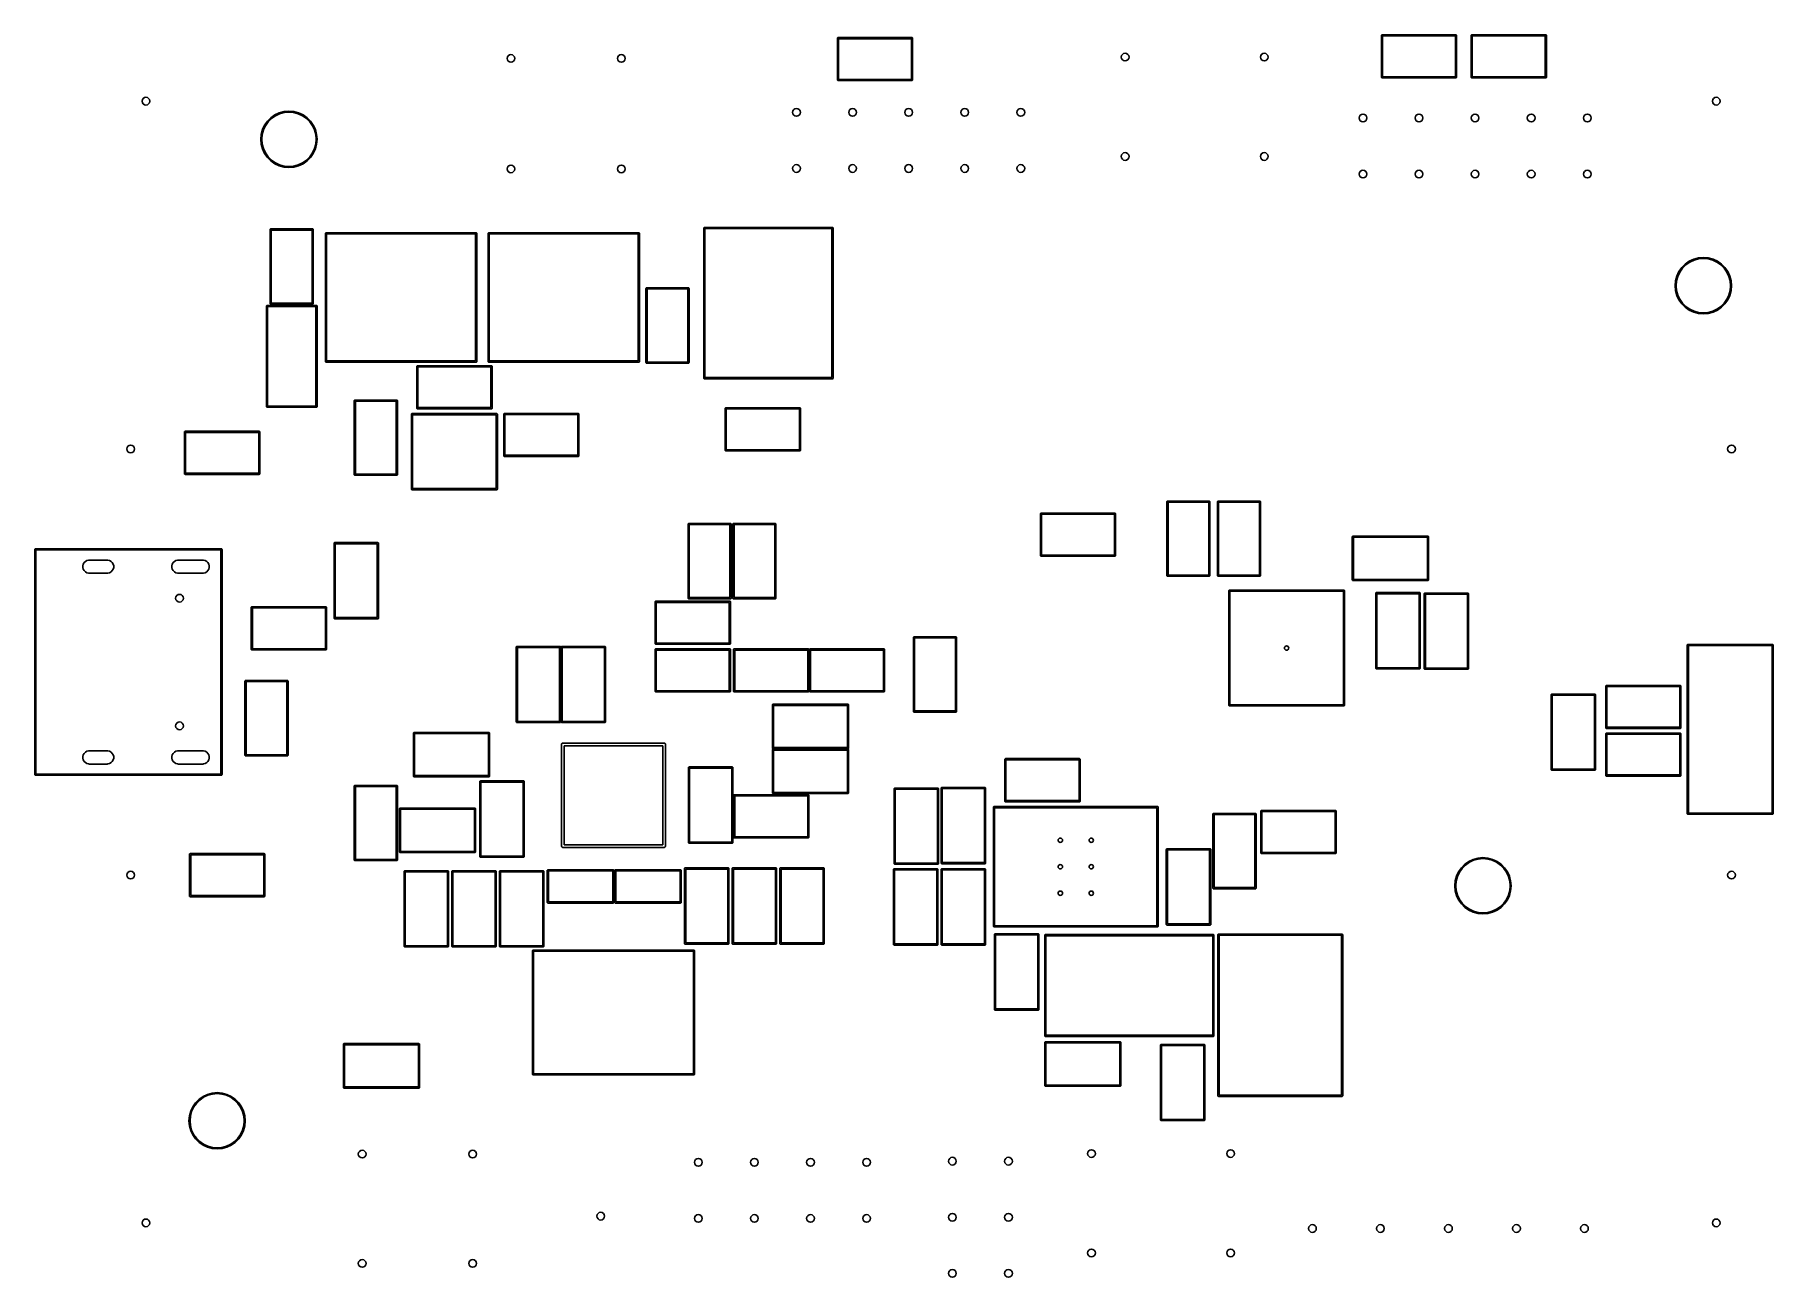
# Model space of a CAD drawing. Extents: x 0.2 to 3.3, y 0.3 to 2.52.
import ezdxf

# ---------------------------------------------------------------- set-up
doc = ezdxf.new("R2010")
doc.units = 0
doc.header["$MEASUREMENT"] = 0
doc.layers.add('BLACK', color=7, linetype='CONTINUOUS')

msp = doc.modelspace()

# ---------------------------------------------------------------- linework, layer by layer
at = {"layer": 'BLACK', "linetype": 'CONTINUOUS'}
for p, q in [((1.6329, 2.5128), (1.6335, 2.5133)), ((1.6329, 2.5124), (1.6329, 2.5128)), ((1.6329, 2.4376), (1.6329, 2.5124)), ((1.6335, 2.5133), (1.6339, 2.5134)), ((1.6339, 2.5134), (1.7661, 2.5134)), ((1.6348, 2.5114), (1.6348, 2.4386)), ((1.7652, 2.5114), (1.6348, 2.5114)), ((1.7652, 2.4386), (1.7652, 2.5114)), ((1.7661, 2.5134), (1.7665, 2.5133)), ((1.7665, 2.5133), (1.7671, 2.5128)), ((1.7671, 2.5128), (1.7671, 2.5124)), ((1.7671, 2.5124), (1.7671, 2.4376)), ((2.6029, 2.5178), (2.6035, 2.5183)), ((2.6029, 2.5174), (2.6029, 2.5178)), ((2.6029, 2.4426), (2.6029, 2.5174)), ((2.6035, 2.5183), (2.6039, 2.5184)), ((2.6039, 2.5184), (2.7361, 2.5184)), ((2.6048, 2.5164), (2.6048, 2.4436)), ((2.7352, 2.5164), (2.6048, 2.5164)), ((2.7352, 2.4436), (2.7352, 2.5164)), ((2.7361, 2.5184), (2.7365, 2.5183)), ((2.7365, 2.5183), (2.7371, 2.5178)), ((2.7371, 2.5178), (2.7371, 2.5174)), ((2.7371, 2.5174), (2.7371, 2.4426)), ((2.7629, 2.5178), (2.7635, 2.5183)), ((2.7629, 2.5174), (2.7629, 2.5178)), ((2.7629, 2.4426), (2.7629, 2.5174)), ((2.7635, 2.5183), (2.7639, 2.5184)), ((2.7639, 2.5184), (2.8961, 2.5184)), ((2.7648, 2.5164), (2.7648, 2.4436)), ((2.8952, 2.5164), (2.7648, 2.5164)), ((2.8952, 2.4436), (2.8952, 2.5164)), ((2.8961, 2.5184), (2.8965, 2.5183)), ((2.8965, 2.5183), (2.8971, 2.5178)), ((2.8971, 2.5178), (2.8971, 2.5174)), ((2.8971, 2.5174), (2.8971, 2.4426)), ((1.6329, 2.4372), (1.6329, 2.4376)), ((1.6335, 2.4367), (1.6329, 2.4372)), ((1.6339, 2.4366), (1.6335, 2.4367)), ((1.7661, 2.4366), (1.6339, 2.4366)), ((1.6348, 2.4386), (1.7652, 2.4386)), ((1.7665, 2.4367), (1.7661, 2.4366)), ((1.7671, 2.4372), (1.7665, 2.4367)), ((1.7671, 2.4376), (1.7671, 2.4372)), ((2.6029, 2.4422), (2.6029, 2.4426)), ((2.6035, 2.4417), (2.6029, 2.4422)), ((2.6039, 2.4416), (2.6035, 2.4417)), ((2.7361, 2.4416), (2.6039, 2.4416)), ((2.6048, 2.4436), (2.7352, 2.4436)), ((2.7365, 2.4417), (2.7361, 2.4416)), ((2.7371, 2.4422), (2.7365, 2.4417)), ((2.7371, 2.4426), (2.7371, 2.4422)), ((2.7629, 2.4422), (2.7629, 2.4426)), ((2.7635, 2.4417), (2.7629, 2.4422)), ((2.7639, 2.4416), (2.7635, 2.4417)), ((2.8961, 2.4416), (2.7639, 2.4416)), ((2.7648, 2.4436), (2.8952, 2.4436)), ((2.8965, 2.4417), (2.8961, 2.4416)), ((2.8971, 2.4422), (2.8965, 2.4417)), ((2.8971, 2.4426), (2.8971, 2.4422)), ((0.6078, 2.3492), (0.6115, 2.3571)), ((0.6131, 2.3562), (0.6095, 2.3486)), ((0.6115, 2.3571), (0.6165, 2.3643)), ((0.6179, 2.3631), (0.6131, 2.3562)), ((0.6165, 2.3643), (0.6227, 2.3705)), ((0.6239, 2.3691), (0.6179, 2.3631)), ((0.6227, 2.3705), (0.6299, 2.3755)), ((0.6308, 2.3739), (0.6239, 2.3691)), ((0.6299, 2.3755), (0.6378, 2.3792)), ((0.6384, 2.3775), (0.6308, 2.3739)), ((0.6378, 2.3792), (0.6463, 2.3814)), ((0.6466, 2.3797), (0.6384, 2.3775)), ((0.6463, 2.3814), (0.655, 2.3822)), ((0.655, 2.3804), (0.6466, 2.3797)), ((0.655, 2.3822), (0.6637, 2.3814)), ((0.6634, 2.3797), (0.655, 2.3804)), ((0.6716, 2.3775), (0.6634, 2.3797)), ((0.6637, 2.3814), (0.6722, 2.3792)), ((0.6792, 2.3739), (0.6716, 2.3775)), ((0.6722, 2.3792), (0.6801, 2.3755)), ((0.6861, 2.3691), (0.6792, 2.3739)), ((0.6801, 2.3755), (0.6873, 2.3705)), ((0.6921, 2.3631), (0.6861, 2.3691)), ((0.6873, 2.3705), (0.6935, 2.3643)), ((0.6969, 2.3562), (0.6921, 2.3631)), ((0.6935, 2.3643), (0.6985, 2.3571)), ((0.7005, 2.3486), (0.6969, 2.3562)), ((0.6985, 2.3571), (0.7022, 2.3492)), ((0.6048, 2.332), (0.6056, 2.3407)), ((0.6056, 2.3233), (0.6048, 2.332)), ((0.6056, 2.3407), (0.6078, 2.3492)), ((0.6073, 2.3404), (0.6066, 2.332)), ((0.6066, 2.332), (0.6073, 2.3236)), ((0.6095, 2.3486), (0.6073, 2.3404)), ((0.7027, 2.3404), (0.7005, 2.3486)), ((0.7022, 2.3492), (0.7044, 2.3407)), ((0.7034, 2.332), (0.7027, 2.3404)), ((0.7027, 2.3236), (0.7034, 2.332)), ((0.7044, 2.3407), (0.7052, 2.332)), ((0.7052, 2.332), (0.7044, 2.3233)), ((0.6078, 2.3148), (0.6056, 2.3233)), ((0.6073, 2.3236), (0.6095, 2.3154)), ((0.6115, 2.3069), (0.6078, 2.3148)), ((0.6095, 2.3154), (0.6131, 2.3078)), ((0.6165, 2.2997), (0.6115, 2.3069)), ((0.6131, 2.3078), (0.6179, 2.3009)), ((0.6227, 2.2935), (0.6165, 2.2997)), ((0.6179, 2.3009), (0.6239, 2.2949)), ((0.6239, 2.2949), (0.6308, 2.2901)), ((0.6792, 2.2901), (0.6861, 2.2949)), ((0.6861, 2.2949), (0.6921, 2.3009)), ((0.6935, 2.2997), (0.6873, 2.2935)), ((0.6921, 2.3009), (0.6969, 2.3078)), ((0.6985, 2.3069), (0.6935, 2.2997)), ((0.6969, 2.3078), (0.7005, 2.3154)), ((0.7022, 2.3148), (0.6985, 2.3069)), ((0.7005, 2.3154), (0.7027, 2.3236)), ((0.7044, 2.3233), (0.7022, 2.3148)), ((0.6299, 2.2885), (0.6227, 2.2935)), ((0.6378, 2.2848), (0.6299, 2.2885)), ((0.6308, 2.2901), (0.6384, 2.2865)), ((0.6463, 2.2826), (0.6378, 2.2848)), ((0.6384, 2.2865), (0.6466, 2.2843)), ((0.655, 2.2818), (0.6463, 2.2826)), ((0.6466, 2.2843), (0.655, 2.2836)), ((0.655, 2.2836), (0.6634, 2.2843)), ((0.6637, 2.2826), (0.655, 2.2818)), ((0.6634, 2.2843), (0.6716, 2.2865)), ((0.6722, 2.2848), (0.6637, 2.2826)), ((0.6716, 2.2865), (0.6792, 2.2901)), ((0.6801, 2.2885), (0.6722, 2.2848)), ((0.6873, 2.2935), (0.6801, 2.2885)), ((0.6216, 2.1711), (0.6217, 2.1715)), ((0.6216, 2.0389), (0.6216, 2.1711)), ((0.6217, 2.1715), (0.6222, 2.1721)), ((0.6222, 2.1721), (0.6226, 2.1721)), ((0.6226, 2.1721), (0.6974, 2.1721)), ((0.6236, 2.1702), (0.6236, 2.0398)), ((0.6964, 2.1702), (0.6236, 2.1702)), ((0.6964, 2.0398), (0.6964, 2.1702)), ((0.6974, 2.1721), (0.6978, 2.1721)), ((0.6978, 2.1721), (0.6983, 2.1715)), ((0.6983, 2.1715), (0.6984, 2.1711)), ((0.6984, 2.1711), (0.6984, 2.0389)), ((1.3948, 2.1739), (1.3949, 2.1742)), ((1.3948, 1.9061), (1.3948, 2.1739)), ((1.3949, 2.1742), (1.3955, 2.1748)), ((1.3955, 2.1748), (1.3958, 2.1748)), ((1.3958, 2.1748), (1.6242, 2.1748)), ((1.3968, 2.1729), (1.3968, 1.9071)), ((1.6232, 2.1729), (1.3968, 2.1729)), ((1.6232, 1.9071), (1.6232, 2.1729)), ((1.6242, 2.1748), (1.6245, 2.1748)), ((1.6245, 2.1748), (1.6251, 2.1742)), ((1.6251, 2.1742), (1.6252, 2.1739)), ((1.6252, 2.1739), (1.6252, 1.9061)), ((0.7202, 2.1645), (0.7208, 2.1651)), ((0.7202, 2.1642), (0.7202, 2.1645)), ((0.7202, 1.9358), (0.7202, 2.1642)), ((0.7208, 2.1651), (0.7211, 2.1652)), ((0.7211, 2.1652), (0.9889, 2.1652)), ((0.7221, 2.1632), (0.7221, 1.9368)), ((0.9879, 2.1632), (0.7221, 2.1632)), ((0.9879, 1.9368), (0.9879, 2.1632)), ((0.9889, 2.1652), (0.9892, 2.1651)), ((0.9892, 2.1651), (0.9898, 2.1645)), ((0.9898, 2.1645), (0.9898, 2.1642)), ((0.9898, 2.1642), (0.9898, 1.9358)), ((1.0102, 2.1645), (1.0108, 2.1651)), ((1.0102, 2.1642), (1.0102, 2.1645)), ((1.0102, 1.9358), (1.0102, 2.1642)), ((1.0108, 2.1651), (1.0111, 2.1652)), ((1.0111, 2.1652), (1.2789, 2.1652)), ((1.0121, 2.1632), (1.0121, 1.9368)), ((1.2779, 2.1632), (1.0121, 2.1632)), ((1.2779, 1.9368), (1.2779, 2.1632)), ((1.2789, 2.1652), (1.2792, 2.1651)), ((1.2792, 2.1651), (1.2798, 2.1645)), ((1.2798, 2.1645), (1.2798, 2.1642)), ((1.2798, 2.1642), (1.2798, 1.9358)), ((3.1385, 2.1033), (3.1447, 2.1095)), ((3.1459, 2.1081), (3.1399, 2.1021)), ((3.1447, 2.1095), (3.1519, 2.1145)), ((3.1528, 2.1129), (3.1459, 2.1081)), ((3.1519, 2.1145), (3.1598, 2.1182)), ((3.1604, 2.1165), (3.1528, 2.1129)), ((3.1598, 2.1182), (3.1683, 2.1204)), ((3.1686, 2.1187), (3.1604, 2.1165)), ((3.1683, 2.1204), (3.177, 2.1212)), ((3.177, 2.1194), (3.1686, 2.1187)), ((3.177, 2.1212), (3.1857, 2.1204)), ((3.1854, 2.1187), (3.177, 2.1194)), ((3.1936, 2.1165), (3.1854, 2.1187)), ((3.1857, 2.1204), (3.1942, 2.1182)), ((3.2012, 2.1129), (3.1936, 2.1165)), ((3.1942, 2.1182), (3.2021, 2.1145)), ((3.2081, 2.1081), (3.2012, 2.1129)), ((3.2021, 2.1145), (3.2093, 2.1095)), ((3.2141, 2.1021), (3.2081, 2.1081)), ((3.2093, 2.1095), (3.2155, 2.1033)), ((3.1268, 2.071), (3.1276, 2.0797)), ((3.1276, 2.0797), (3.1298, 2.0882)), ((3.1293, 2.0794), (3.1286, 2.071)), ((3.1315, 2.0876), (3.1293, 2.0794)), ((3.1298, 2.0882), (3.1335, 2.0961)), ((3.1351, 2.0952), (3.1315, 2.0876)), ((3.1335, 2.0961), (3.1385, 2.1033)), ((3.1399, 2.1021), (3.1351, 2.0952)), ((3.2189, 2.0952), (3.2141, 2.1021)), ((3.2155, 2.1033), (3.2205, 2.0961)), ((3.2225, 2.0876), (3.2189, 2.0952)), ((3.2205, 2.0961), (3.2242, 2.0882)), ((3.2247, 2.0794), (3.2225, 2.0876)), ((3.2242, 2.0882), (3.2264, 2.0797)), ((3.2254, 2.071), (3.2247, 2.0794)), ((3.2264, 2.0797), (3.2272, 2.071)), ((1.2916, 2.0661), (1.2917, 2.0665)), ((1.2916, 1.9339), (1.2916, 2.0661)), ((1.2917, 2.0665), (1.2922, 2.0671)), ((1.2922, 2.0671), (1.2926, 2.0671)), ((1.2926, 2.0671), (1.3674, 2.0671)), ((1.2936, 2.0652), (1.2936, 1.9348)), ((1.3664, 2.0652), (1.2936, 2.0652)), ((1.3664, 1.9348), (1.3664, 2.0652)), ((1.3674, 2.0671), (1.3678, 2.0671)), ((1.3678, 2.0671), (1.3683, 2.0665)), ((1.3683, 2.0665), (1.3684, 2.0661)), ((1.3684, 2.0661), (1.3684, 1.9339)), ((3.1276, 2.0623), (3.1268, 2.071)), ((3.1298, 2.0538), (3.1276, 2.0623)), ((3.1286, 2.071), (3.1293, 2.0626)), ((3.1293, 2.0626), (3.1315, 2.0544)), ((3.1335, 2.0459), (3.1298, 2.0538)), ((3.1315, 2.0544), (3.1351, 2.0468)), ((3.1385, 2.0387), (3.1335, 2.0459)), ((3.1351, 2.0468), (3.1399, 2.0399)), ((3.2141, 2.0399), (3.2189, 2.0468)), ((3.2205, 2.0459), (3.2155, 2.0387)), ((3.2189, 2.0468), (3.2225, 2.0544)), ((3.2242, 2.0538), (3.2205, 2.0459)), ((3.2225, 2.0544), (3.2247, 2.0626)), ((3.2264, 2.0623), (3.2242, 2.0538)), ((3.2247, 2.0626), (3.2254, 2.071)), ((3.2272, 2.071), (3.2264, 2.0623)), ((0.6149, 2.0348), (0.615, 2.0351)), ((0.6149, 1.8552), (0.6149, 2.0348)), ((0.615, 2.0351), (0.6155, 2.0357)), ((0.6155, 2.0357), (0.6159, 2.0357)), ((0.6159, 2.0357), (0.7041, 2.0357)), ((0.6169, 2.0338), (0.6169, 1.8562)), ((0.7031, 2.0338), (0.6169, 2.0338)), ((0.6217, 2.0385), (0.6216, 2.0389)), ((0.6222, 2.0379), (0.6217, 2.0385)), ((0.6226, 2.0379), (0.6222, 2.0379)), ((0.6974, 2.0379), (0.6226, 2.0379)), ((0.6236, 2.0398), (0.6964, 2.0398)), ((0.6978, 2.0379), (0.6974, 2.0379)), ((0.6983, 2.0385), (0.6978, 2.0379)), ((0.6984, 2.0389), (0.6983, 2.0385)), ((0.7031, 1.8562), (0.7031, 2.0338)), ((0.7041, 2.0357), (0.7045, 2.0357)), ((0.7045, 2.0357), (0.705, 2.0351)), ((0.705, 2.0351), (0.7051, 2.0348)), ((0.7051, 2.0348), (0.7051, 1.8552)), ((3.1447, 2.0325), (3.1385, 2.0387)), ((3.1399, 2.0399), (3.1459, 2.0339)), ((3.1519, 2.0275), (3.1447, 2.0325)), ((3.1459, 2.0339), (3.1528, 2.0291)), ((3.1598, 2.0238), (3.1519, 2.0275)), ((3.1528, 2.0291), (3.1604, 2.0255)), ((3.1683, 2.0216), (3.1598, 2.0238)), ((3.1604, 2.0255), (3.1686, 2.0233)), ((3.177, 2.0208), (3.1683, 2.0216)), ((3.1686, 2.0233), (3.177, 2.0226)), ((3.177, 2.0226), (3.1854, 2.0233)), ((3.1857, 2.0216), (3.177, 2.0208)), ((3.1854, 2.0233), (3.1936, 2.0255)), ((3.1942, 2.0238), (3.1857, 2.0216)), ((3.1936, 2.0255), (3.2012, 2.0291)), ((3.2021, 2.0275), (3.1942, 2.0238)), ((3.2012, 2.0291), (3.2081, 2.0339)), ((3.2093, 2.0325), (3.2021, 2.0275)), ((3.2081, 2.0339), (3.2141, 2.0399)), ((3.2155, 2.0387), (3.2093, 2.0325)), ((0.7202, 1.9355), (0.7202, 1.9358)), ((0.7208, 1.9349), (0.7202, 1.9355)), ((0.7211, 1.9348), (0.7208, 1.9349)), ((0.9889, 1.9348), (0.7211, 1.9348)), ((0.7221, 1.9368), (0.9879, 1.9368)), ((0.8829, 1.9278), (0.8835, 1.9283)), ((0.8829, 1.9274), (0.8829, 1.9278)), ((0.8829, 1.8526), (0.8829, 1.9274)), ((0.8835, 1.9283), (0.8839, 1.9284)), ((0.8839, 1.9284), (1.0161, 1.9284)), ((0.8848, 1.9264), (0.8848, 1.8536)), ((1.0152, 1.9264), (0.8848, 1.9264)), ((0.9892, 1.9349), (0.9889, 1.9348)), ((0.9898, 1.9355), (0.9892, 1.9349)), ((0.9898, 1.9358), (0.9898, 1.9355)), ((1.0102, 1.9355), (1.0102, 1.9358)), ((1.0108, 1.9349), (1.0102, 1.9355)), ((1.0111, 1.9348), (1.0108, 1.9349)), ((1.2789, 1.9348), (1.0111, 1.9348)), ((1.0121, 1.9368), (1.2779, 1.9368)), ((1.0152, 1.8536), (1.0152, 1.9264)), ((1.0161, 1.9284), (1.0165, 1.9283)), ((1.0165, 1.9283), (1.0171, 1.9278)), ((1.0171, 1.9278), (1.0171, 1.9274)), ((1.0171, 1.9274), (1.0171, 1.8526)), ((1.2792, 1.9349), (1.2789, 1.9348)), ((1.2798, 1.9355), (1.2792, 1.9349)), ((1.2798, 1.9358), (1.2798, 1.9355)), ((1.2917, 1.9335), (1.2916, 1.9339)), ((1.2922, 1.9329), (1.2917, 1.9335)), ((1.2926, 1.9329), (1.2922, 1.9329)), ((1.3674, 1.9329), (1.2926, 1.9329)), ((1.2936, 1.9348), (1.3664, 1.9348)), ((1.3678, 1.9329), (1.3674, 1.9329)), ((1.3683, 1.9335), (1.3678, 1.9329)), ((1.3684, 1.9339), (1.3683, 1.9335)), ((1.3949, 1.9058), (1.3948, 1.9061)), ((1.3955, 1.9052), (1.3949, 1.9058)), ((1.3958, 1.9052), (1.3955, 1.9052)), ((1.6242, 1.9052), (1.3958, 1.9052)), ((1.3968, 1.9071), (1.6232, 1.9071)), ((1.6245, 1.9052), (1.6242, 1.9052)), ((1.6251, 1.9058), (1.6245, 1.9052)), ((1.6252, 1.9061), (1.6251, 1.9058)), ((0.7716, 1.8661), (0.7717, 1.8665)), ((0.7716, 1.7339), (0.7716, 1.8661)), ((0.7717, 1.8665), (0.7722, 1.8671)), ((0.7722, 1.8671), (0.7726, 1.8671)), ((0.7726, 1.8671), (0.8474, 1.8671)), ((0.7736, 1.8652), (0.7736, 1.7348)), ((0.8464, 1.8652), (0.7736, 1.8652)), ((0.8464, 1.7348), (0.8464, 1.8652)), ((0.8474, 1.8671), (0.8478, 1.8671)), ((0.8478, 1.8671), (0.8483, 1.8665)), ((0.8483, 1.8665), (0.8484, 1.8661)), ((0.8484, 1.8661), (0.8484, 1.7339)), ((0.615, 1.8549), (0.6149, 1.8552)), ((0.6155, 1.8543), (0.615, 1.8549)), ((0.6159, 1.8543), (0.6155, 1.8543)), ((0.7041, 1.8543), (0.6159, 1.8543)), ((0.6169, 1.8562), (0.7031, 1.8562)), ((0.7045, 1.8543), (0.7041, 1.8543)), ((0.705, 1.8549), (0.7045, 1.8543)), ((0.7051, 1.8552), (0.705, 1.8549)), ((0.8734, 1.8419), (0.8735, 1.8423)), ((0.8734, 1.7081), (0.8734, 1.8419)), ((0.8735, 1.8423), (0.874, 1.8428)), ((0.874, 1.8428), (0.8744, 1.8429)), ((0.8744, 1.8429), (1.0256, 1.8429)), ((0.8754, 1.8409), (0.8754, 1.7091)), ((1.0246, 1.8409), (0.8754, 1.8409)), ((0.8829, 1.8522), (0.8829, 1.8526)), ((0.8835, 1.8517), (0.8829, 1.8522)), ((0.8839, 1.8516), (0.8835, 1.8517)), ((1.0161, 1.8516), (0.8839, 1.8516)), ((0.8848, 1.8536), (1.0152, 1.8536)), ((1.0165, 1.8517), (1.0161, 1.8516)), ((1.0171, 1.8522), (1.0165, 1.8517)), ((1.0171, 1.8526), (1.0171, 1.8522)), ((1.0246, 1.7091), (1.0246, 1.8409)), ((1.0256, 1.8429), (1.026, 1.8428)), ((1.026, 1.8428), (1.0265, 1.8423)), ((1.0265, 1.8423), (1.0266, 1.8419)), ((1.0266, 1.8419), (1.0266, 1.7081)), ((1.0379, 1.8428), (1.0385, 1.8433)), ((1.0379, 1.8424), (1.0379, 1.8428)), ((1.0379, 1.7676), (1.0379, 1.8424)), ((1.0385, 1.8433), (1.0389, 1.8434)), ((1.0389, 1.8434), (1.1711, 1.8434)), ((1.0398, 1.8414), (1.0398, 1.7686)), ((1.1702, 1.8414), (1.0398, 1.8414)), ((1.1702, 1.7686), (1.1702, 1.8414)), ((1.1711, 1.8434), (1.1715, 1.8433)), ((1.1715, 1.8433), (1.1721, 1.8428)), ((1.1721, 1.8428), (1.1721, 1.8424)), ((1.1721, 1.8424), (1.1721, 1.7676)), ((1.4329, 1.8528), (1.4335, 1.8533)), ((1.4329, 1.8524), (1.4329, 1.8528)), ((1.4329, 1.7776), (1.4329, 1.8524)), ((1.4335, 1.8533), (1.4339, 1.8534)), ((1.4339, 1.8534), (1.5661, 1.8534)), ((1.4348, 1.8514), (1.4348, 1.7786)), ((1.5652, 1.8514), (1.4348, 1.8514)), ((1.5652, 1.7786), (1.5652, 1.8514)), ((1.5661, 1.8534), (1.5665, 1.8533)), ((1.5665, 1.8533), (1.5671, 1.8528)), ((1.5671, 1.8528), (1.5671, 1.8524)), ((1.5671, 1.8524), (1.5671, 1.7776)), ((0.4689, 1.8108), (0.4695, 1.8113)), ((0.4689, 1.8104), (0.4689, 1.8108)), ((0.4689, 1.7356), (0.4689, 1.8104)), ((0.4695, 1.8113), (0.4699, 1.8114)), ((0.4699, 1.8114), (0.6021, 1.8114)), ((0.4708, 1.8094), (0.4708, 1.7366)), ((0.6012, 1.8094), (0.4708, 1.8094)), ((0.6012, 1.7366), (0.6012, 1.8094)), ((0.6021, 1.8114), (0.6025, 1.8113)), ((0.6025, 1.8113), (0.6031, 1.8108)), ((0.6031, 1.8108), (0.6031, 1.8104)), ((0.6031, 1.8104), (0.6031, 1.7356)), ((1.0379, 1.7672), (1.0379, 1.7676)), ((1.0385, 1.7667), (1.0379, 1.7672)), ((1.0398, 1.7686), (1.1702, 1.7686)), ((1.1721, 1.7672), (1.1715, 1.7667)), ((1.1721, 1.7676), (1.1721, 1.7672)), ((1.4329, 1.7772), (1.4329, 1.7776)), ((1.4335, 1.7767), (1.4329, 1.7772)), ((1.4339, 1.7766), (1.4335, 1.7767)), ((1.5661, 1.7766), (1.4339, 1.7766)), ((1.4348, 1.7786), (1.5652, 1.7786)), ((1.5665, 1.7767), (1.5661, 1.7766)), ((1.5671, 1.7772), (1.5665, 1.7767)), ((1.5671, 1.7776), (1.5671, 1.7772)), ((0.4708, 1.7366), (0.6012, 1.7366)), ((1.0389, 1.7666), (1.0385, 1.7667)), ((1.1711, 1.7666), (1.0389, 1.7666)), ((1.1715, 1.7667), (1.1711, 1.7666)), ((0.4689, 1.7352), (0.4689, 1.7356)), ((0.4695, 1.7347), (0.4689, 1.7352)), ((0.4699, 1.7346), (0.4695, 1.7347)), ((0.6021, 1.7346), (0.4699, 1.7346)), ((0.6025, 1.7347), (0.6021, 1.7346)), ((0.6031, 1.7352), (0.6025, 1.7347)), ((0.6031, 1.7356), (0.6031, 1.7352)), ((0.7717, 1.7335), (0.7716, 1.7339)), ((0.7722, 1.7329), (0.7717, 1.7335)), ((0.7726, 1.7329), (0.7722, 1.7329)), ((0.8474, 1.7329), (0.7726, 1.7329)), ((0.7736, 1.7348), (0.8464, 1.7348)), ((0.8478, 1.7329), (0.8474, 1.7329)), ((0.8483, 1.7335), (0.8478, 1.7329)), ((0.8484, 1.7339), (0.8483, 1.7335)), ((0.8735, 1.7077), (0.8734, 1.7081)), ((0.874, 1.7072), (0.8735, 1.7077)), ((0.8744, 1.7071), (0.874, 1.7072)), ((1.0256, 1.7071), (0.8744, 1.7071)), ((0.8754, 1.7091), (1.0246, 1.7091)), ((1.026, 1.7072), (1.0256, 1.7071)), ((1.0265, 1.7077), (1.026, 1.7072)), ((1.0266, 1.7081), (1.0265, 1.7077)), ((2.2206, 1.6865), (2.2212, 1.687)), ((2.2206, 1.6861), (2.2206, 1.6865)), ((2.2206, 1.5538), (2.2206, 1.6861)), ((2.2212, 1.687), (2.2215, 1.6871)), ((2.2215, 1.6871), (2.2963, 1.6871)), ((2.2225, 1.6851), (2.2225, 1.5548)), ((2.2954, 1.6851), (2.2225, 1.6851)), ((2.2954, 1.5548), (2.2954, 1.6851)), ((2.2963, 1.6871), (2.2967, 1.687)), ((2.2967, 1.687), (2.2973, 1.6865)), ((2.2973, 1.6865), (2.2973, 1.6861)), ((2.2973, 1.6861), (2.2973, 1.5538)), ((2.3106, 1.6865), (2.3112, 1.687)), ((2.3106, 1.6861), (2.3106, 1.6865)), ((2.3106, 1.5538), (2.3106, 1.6861)), ((2.3112, 1.687), (2.3115, 1.6871)), ((2.3115, 1.6871), (2.3863, 1.6871)), ((2.3125, 1.6851), (2.3125, 1.5548)), ((2.3854, 1.6851), (2.3125, 1.6851)), ((2.3854, 1.5548), (2.3854, 1.6851)), ((2.3863, 1.6871), (2.3867, 1.687)), ((2.3867, 1.687), (2.3873, 1.6865)), ((2.3873, 1.6865), (2.3873, 1.6861)), ((2.3873, 1.6861), (2.3873, 1.5538)), ((1.3666, 1.6461), (1.3667, 1.6465)), ((1.3666, 1.5139), (1.3666, 1.6461)), ((1.3667, 1.6465), (1.3672, 1.6471)), ((1.3672, 1.6471), (1.3676, 1.6471)), ((1.3676, 1.6471), (1.4424, 1.6471)), ((1.3686, 1.6452), (1.3686, 1.5148)), ((1.4414, 1.6452), (1.3686, 1.6452)), ((1.4414, 1.5148), (1.4414, 1.6452)), ((1.4424, 1.6471), (1.4428, 1.6471)), ((1.4428, 1.6471), (1.4433, 1.6465)), ((1.4433, 1.6465), (1.4434, 1.6461)), ((1.4434, 1.6461), (1.4434, 1.5139)), ((1.4466, 1.6461), (1.4467, 1.6465)), ((1.4466, 1.5139), (1.4466, 1.6461)), ((1.4467, 1.6465), (1.4472, 1.6471)), ((1.4472, 1.6471), (1.4476, 1.6471)), ((1.4476, 1.6471), (1.5224, 1.6471)), ((1.4486, 1.6452), (1.4486, 1.5148)), ((1.5214, 1.6452), (1.4486, 1.6452)), ((1.5214, 1.5148), (1.5214, 1.6452)), ((1.5224, 1.6471), (1.5228, 1.6471)), ((1.5228, 1.6471), (1.5233, 1.6465)), ((1.5233, 1.6465), (1.5234, 1.6461)), ((1.5234, 1.6461), (1.5234, 1.5139)), ((1.9949, 1.6648), (1.9955, 1.6653)), ((1.9949, 1.6644), (1.9949, 1.6648)), ((1.9949, 1.5896), (1.9949, 1.6644)), ((1.9955, 1.6653), (1.9959, 1.6654)), ((1.9959, 1.6654), (2.1281, 1.6654)), ((1.9968, 1.6634), (1.9968, 1.5906)), ((2.1272, 1.6634), (1.9968, 1.6634)), ((2.1272, 1.5906), (2.1272, 1.6634)), ((2.1281, 1.6654), (2.1285, 1.6653)), ((2.1285, 1.6653), (2.1291, 1.6648)), ((2.1291, 1.6648), (2.1291, 1.6644)), ((2.1291, 1.6644), (2.1291, 1.5896)), ((0.7354, 1.6119), (0.7355, 1.6123)), ((0.7354, 1.4781), (0.7354, 1.6119)), ((0.7355, 1.6123), (0.736, 1.6128)), ((0.736, 1.6128), (0.7364, 1.6129)), ((0.7364, 1.6129), (0.8136, 1.6129)), ((0.8136, 1.6129), (0.814, 1.6128)), ((0.814, 1.6128), (0.8145, 1.6123)), ((0.8145, 1.6123), (0.8146, 1.6119)), ((0.8146, 1.6119), (0.8146, 1.4781)), ((2.551, 1.6235), (2.5511, 1.6239)), ((2.551, 1.5464), (2.551, 1.6235)), ((2.5511, 1.6239), (2.5516, 1.6244)), ((2.5516, 1.6244), (2.552, 1.6245)), ((2.552, 1.6245), (2.6859, 1.6245)), ((2.553, 1.6225), (2.553, 1.5473)), ((2.6849, 1.6225), (2.553, 1.6225)), ((2.6849, 1.5473), (2.6849, 1.6225)), ((2.6859, 1.6245), (2.6862, 1.6244)), ((2.6862, 1.6244), (2.6868, 1.6239)), ((2.6868, 1.6239), (2.6869, 1.6235)), ((2.6869, 1.6235), (2.6869, 1.5464)), ((0.2018, 1.6008), (0.2019, 1.6012)), ((0.2018, 1.1992), (0.2018, 1.6008)), ((0.2019, 1.6012), (0.2024, 1.6017)), ((0.2024, 1.6017), (0.2028, 1.6018)), ((0.2028, 1.6018), (0.5347, 1.6018)), ((0.2038, 1.5998), (0.2038, 1.2002)), ((0.5337, 1.5998), (0.2038, 1.5998)), ((0.2921, 1.5794), (0.2947, 1.581)), ((0.2947, 1.581), (0.2977, 1.5818)), ((0.2977, 1.5818), (0.2993, 1.5819)), ((0.2993, 1.5819), (0.3307, 1.5819)), ((0.3307, 1.5819), (0.3323, 1.5818)), ((0.3323, 1.5818), (0.3353, 1.581)), ((0.3353, 1.581), (0.3379, 1.5794)), ((0.4507, 1.5794), (0.4534, 1.581)), ((0.4534, 1.581), (0.4564, 1.5818)), ((0.4564, 1.5818), (0.4579, 1.5819)), ((0.4579, 1.5819), (0.5012, 1.5819)), ((0.5012, 1.5819), (0.5028, 1.5818)), ((0.5028, 1.5818), (0.5057, 1.581)), ((0.5057, 1.581), (0.5084, 1.5794)), ((0.5337, 1.2002), (0.5337, 1.5998)), ((0.5347, 1.6018), (0.5351, 1.6017)), ((0.5351, 1.6017), (0.5356, 1.6012)), ((0.5356, 1.6012), (0.5357, 1.6008)), ((0.5357, 1.6008), (0.5357, 1.1992)), ((0.7374, 1.6109), (0.7374, 1.4791)), ((0.8126, 1.6109), (0.7374, 1.6109)), ((0.8126, 1.4791), (0.8126, 1.6109)), ((1.9949, 1.5892), (1.9949, 1.5896)), ((1.9955, 1.5887), (1.9949, 1.5892)), ((1.9959, 1.5886), (1.9955, 1.5887)), ((2.1281, 1.5886), (1.9959, 1.5886)), ((1.9968, 1.5906), (2.1272, 1.5906)), ((2.1285, 1.5887), (2.1281, 1.5886)), ((2.1291, 1.5892), (2.1285, 1.5887)), ((2.1291, 1.5896), (2.1291, 1.5892)), ((0.2875, 1.5716), (0.2883, 1.5746)), ((0.2875, 1.5685), (0.2875, 1.5716)), ((0.2883, 1.5656), (0.2875, 1.5685)), ((0.2883, 1.5746), (0.2899, 1.5773)), ((0.2899, 1.5629), (0.2883, 1.5656)), ((0.2899, 1.5773), (0.2921, 1.5794)), ((0.2921, 1.5607), (0.2899, 1.5629)), ((0.2947, 1.5592), (0.2921, 1.5607)), ((0.2977, 1.5584), (0.2947, 1.5592)), ((0.2993, 1.5583), (0.2977, 1.5584)), ((0.3307, 1.5583), (0.2993, 1.5583)), ((0.3323, 1.5584), (0.3307, 1.5583)), ((0.3353, 1.5592), (0.3323, 1.5584)), ((0.3379, 1.5607), (0.3353, 1.5592)), ((0.3379, 1.5794), (0.3401, 1.5773)), ((0.3401, 1.5629), (0.3379, 1.5607)), ((0.3401, 1.5773), (0.3417, 1.5746)), ((0.3417, 1.5656), (0.3401, 1.5629)), ((0.3417, 1.5746), (0.3425, 1.5716)), ((0.3425, 1.5685), (0.3417, 1.5656)), ((0.3425, 1.5716), (0.3425, 1.5685)), ((0.4462, 1.5716), (0.447, 1.5746)), ((0.4462, 1.5685), (0.4462, 1.5716)), ((0.447, 1.5656), (0.4462, 1.5685)), ((0.447, 1.5746), (0.4485, 1.5773)), ((0.4485, 1.5629), (0.447, 1.5656)), ((0.4485, 1.5773), (0.4507, 1.5794)), ((0.4507, 1.5607), (0.4485, 1.5629)), ((0.4534, 1.5592), (0.4507, 1.5607)), ((0.4564, 1.5584), (0.4534, 1.5592)), ((0.4579, 1.5583), (0.4564, 1.5584)), ((0.5012, 1.5583), (0.4579, 1.5583)), ((0.5028, 1.5584), (0.5012, 1.5583)), ((0.5057, 1.5592), (0.5028, 1.5584)), ((0.5084, 1.5607), (0.5057, 1.5592)), ((0.5084, 1.5794), (0.5106, 1.5773)), ((0.5106, 1.5629), (0.5084, 1.5607)), ((0.5106, 1.5773), (0.5121, 1.5746)), ((0.5121, 1.5656), (0.5106, 1.5629)), ((0.5121, 1.5746), (0.5129, 1.5716)), ((0.5129, 1.5685), (0.5121, 1.5656)), ((0.5129, 1.5716), (0.5129, 1.5685)), ((2.2206, 1.5534), (2.2206, 1.5538)), ((2.2212, 1.5529), (2.2206, 1.5534)), ((2.2215, 1.5528), (2.2212, 1.5529)), ((2.2963, 1.5528), (2.2215, 1.5528)), ((2.2225, 1.5548), (2.2954, 1.5548)), ((2.2967, 1.5529), (2.2963, 1.5528)), ((2.2973, 1.5534), (2.2967, 1.5529)), ((2.2973, 1.5538), (2.2973, 1.5534)), ((2.3106, 1.5534), (2.3106, 1.5538)), ((2.3112, 1.5529), (2.3106, 1.5534)), ((2.3115, 1.5528), (2.3112, 1.5529)), ((2.3863, 1.5528), (2.3115, 1.5528)), ((2.3125, 1.5548), (2.3854, 1.5548)), ((2.3867, 1.5529), (2.3863, 1.5528)), ((2.3873, 1.5534), (2.3867, 1.5529)), ((2.3873, 1.5538), (2.3873, 1.5534)), ((2.3306, 1.5273), (2.3307, 1.5277)), ((2.3306, 1.3226), (2.3306, 1.5273)), ((2.3307, 1.5277), (2.3312, 1.5282)), ((2.3312, 1.5282), (2.3316, 1.5283)), ((2.3316, 1.5283), (2.5363, 1.5283)), ((2.3326, 1.5263), (2.3326, 1.3236)), ((2.5353, 1.5263), (2.3326, 1.5263)), ((2.5353, 1.3236), (2.5353, 1.5263)), ((2.5363, 1.5283), (2.5367, 1.5282)), ((2.5367, 1.5282), (2.5372, 1.5277)), ((2.5372, 1.5277), (2.5373, 1.5273)), ((2.5373, 1.5273), (2.5373, 1.3226)), ((2.5511, 1.546), (2.551, 1.5464)), ((2.5516, 1.5454), (2.5511, 1.546)), ((2.552, 1.5454), (2.5516, 1.5454)), ((2.6859, 1.5454), (2.552, 1.5454)), ((2.553, 1.5473), (2.6849, 1.5473)), ((2.5929, 1.5231), (2.5935, 1.5237)), ((2.5929, 1.5228), (2.5929, 1.5231)), ((2.5929, 1.3889), (2.5929, 1.5228)), ((2.5935, 1.5237), (2.5939, 1.5238)), ((2.5939, 1.5238), (2.671, 1.5238)), ((2.5948, 1.5218), (2.5948, 1.3899)), ((2.67, 1.5218), (2.5948, 1.5218)), ((2.67, 1.3899), (2.67, 1.5218)), ((2.671, 1.5238), (2.6714, 1.5237)), ((2.6714, 1.5237), (2.6719, 1.5231)), ((2.6719, 1.5231), (2.672, 1.5228)), ((2.672, 1.5228), (2.672, 1.3889)), ((2.6794, 1.5222), (2.68, 1.5228)), ((2.6794, 1.5219), (2.6794, 1.5222)), ((2.6794, 1.388), (2.6794, 1.5219)), ((2.68, 1.5228), (2.6804, 1.5229)), ((2.6804, 1.5229), (2.7575, 1.5229)), ((2.6813, 1.5209), (2.6813, 1.389)), ((2.7565, 1.5209), (2.6813, 1.5209)), ((2.6862, 1.5454), (2.6859, 1.5454)), ((2.6868, 1.546), (2.6862, 1.5454)), ((2.6869, 1.5464), (2.6868, 1.546)), ((2.7565, 1.389), (2.7565, 1.5209)), ((2.7575, 1.5229), (2.7579, 1.5228)), ((2.7579, 1.5228), (2.7584, 1.5222)), ((2.7584, 1.5222), (2.7585, 1.5219)), ((2.7585, 1.5219), (2.7585, 1.388)), ((0.5879, 1.4978), (0.5885, 1.4983)), ((0.5879, 1.4974), (0.5879, 1.4978)), ((0.5879, 1.4226), (0.5879, 1.4974)), ((0.5885, 1.4983), (0.5889, 1.4984)), ((0.5889, 1.4984), (0.7211, 1.4984)), ((0.5898, 1.4964), (0.5898, 1.4236)), ((0.7202, 1.4964), (0.5898, 1.4964)), ((0.7202, 1.4236), (0.7202, 1.4964)), ((0.7211, 1.4984), (0.7215, 1.4983)), ((0.7215, 1.4983), (0.7221, 1.4978)), ((0.7221, 1.4978), (0.7221, 1.4974)), ((0.7221, 1.4974), (0.7221, 1.4226)), ((1.3079, 1.5078), (1.3085, 1.5083)), ((1.3079, 1.5074), (1.3079, 1.5078)), ((1.3079, 1.4326), (1.3079, 1.5074)), ((1.3085, 1.5083), (1.3089, 1.5084)), ((1.3089, 1.5084), (1.4411, 1.5084)), ((1.3098, 1.5064), (1.3098, 1.4336)), ((1.4402, 1.5064), (1.3098, 1.5064)), ((1.3667, 1.5135), (1.3666, 1.5139)), ((1.3672, 1.5129), (1.3667, 1.5135)), ((1.3676, 1.5129), (1.3672, 1.5129)), ((1.4424, 1.5129), (1.3676, 1.5129)), ((1.3686, 1.5148), (1.4414, 1.5148)), ((1.4402, 1.4336), (1.4402, 1.5064)), ((1.4411, 1.5084), (1.4415, 1.5083)), ((1.4415, 1.5083), (1.4421, 1.5078)), ((1.4421, 1.5078), (1.4421, 1.5074)), ((1.4421, 1.5074), (1.4421, 1.4326)), ((1.4428, 1.5129), (1.4424, 1.5129)), ((1.4433, 1.5135), (1.4428, 1.5129)), ((1.4434, 1.5139), (1.4433, 1.5135)), ((1.4467, 1.5135), (1.4466, 1.5139)), ((1.4472, 1.5129), (1.4467, 1.5135)), ((1.4476, 1.5129), (1.4472, 1.5129)), ((1.5224, 1.5129), (1.4476, 1.5129)), ((1.4486, 1.5148), (1.5214, 1.5148)), ((1.5228, 1.5129), (1.5224, 1.5129)), ((1.5233, 1.5135), (1.5228, 1.5129)), ((1.5234, 1.5139), (1.5233, 1.5135)), ((0.7355, 1.4777), (0.7354, 1.4781)), ((0.736, 1.4772), (0.7355, 1.4777)), ((0.7364, 1.4771), (0.736, 1.4772)), ((0.8136, 1.4771), (0.7364, 1.4771)), ((0.7374, 1.4791), (0.8126, 1.4791)), ((0.814, 1.4772), (0.8136, 1.4771)), ((0.8145, 1.4777), (0.814, 1.4772)), ((0.8146, 1.4781), (0.8145, 1.4777)), ((1.0604, 1.4269), (1.0605, 1.4273)), ((1.0604, 1.2931), (1.0604, 1.4269)), ((1.0605, 1.4273), (1.061, 1.4278)), ((1.061, 1.4278), (1.0614, 1.4279)), ((1.0614, 1.4279), (1.1386, 1.4279)), ((1.0624, 1.4259), (1.0624, 1.2941)), ((1.1376, 1.4259), (1.0624, 1.4259)), ((1.1376, 1.2941), (1.1376, 1.4259)), ((1.1386, 1.4279), (1.139, 1.4278)), ((1.139, 1.4278), (1.1395, 1.4273)), ((1.1395, 1.4273), (1.1396, 1.4269)), ((1.1396, 1.4269), (1.1396, 1.2931)), ((1.1404, 1.4269), (1.1405, 1.4273)), ((1.1404, 1.2931), (1.1404, 1.4269)), ((1.1405, 1.4273), (1.141, 1.4278)), ((1.141, 1.4278), (1.1414, 1.4279)), ((1.1414, 1.4279), (1.2186, 1.4279)), ((1.1424, 1.4259), (1.1424, 1.2941)), ((1.2176, 1.4259), (1.1424, 1.4259)), ((1.2176, 1.2941), (1.2176, 1.4259)), ((1.2186, 1.4279), (1.219, 1.4278)), ((1.219, 1.4278), (1.2195, 1.4273)), ((1.2195, 1.4273), (1.2196, 1.4269)), ((1.2196, 1.4269), (1.2196, 1.2931)), ((1.3079, 1.4322), (1.3079, 1.4326)), ((1.3085, 1.4317), (1.3079, 1.4322)), ((1.3089, 1.4316), (1.3085, 1.4317)), ((1.4411, 1.4316), (1.3089, 1.4316)), ((1.3098, 1.4336), (1.4402, 1.4336)), ((1.4415, 1.4317), (1.4411, 1.4316)), ((1.4421, 1.4322), (1.4415, 1.4317)), ((1.4421, 1.4326), (1.4421, 1.4322)), ((1.7686, 1.4441), (1.7687, 1.4445)), ((1.7686, 1.3119), (1.7686, 1.4441)), ((1.7687, 1.4445), (1.7692, 1.4451)), ((1.7692, 1.4451), (1.7696, 1.4451)), ((1.7696, 1.4451), (1.8444, 1.4451)), ((1.7706, 1.4432), (1.7706, 1.3128)), ((1.8434, 1.4432), (1.7706, 1.4432)), ((1.8434, 1.3128), (1.8434, 1.4432)), ((1.8444, 1.4451), (1.8448, 1.4451)), ((1.8448, 1.4451), (1.8453, 1.4445)), ((1.8453, 1.4445), (1.8454, 1.4441)), ((1.8454, 1.4441), (1.8454, 1.3119)), ((3.1484, 1.4304), (3.1485, 1.4308)), ((3.1484, 1.1296), (3.1484, 1.4304)), ((3.1485, 1.4308), (3.149, 1.4313)), ((3.149, 1.4313), (3.1494, 1.4314)), ((3.1494, 1.4314), (3.3006, 1.4314)), ((3.1504, 1.4294), (3.1504, 1.1306)), ((3.2996, 1.4294), (3.1504, 1.4294)), ((3.2996, 1.1306), (3.2996, 1.4294)), ((3.3006, 1.4314), (3.301, 1.4313)), ((3.301, 1.4313), (3.3015, 1.4308)), ((3.3015, 1.4308), (3.3016, 1.4304)), ((3.3016, 1.4304), (3.3016, 1.1296)), ((0.5879, 1.4222), (0.5879, 1.4226)), ((0.5885, 1.4217), (0.5879, 1.4222)), ((0.5889, 1.4216), (0.5885, 1.4217)), ((0.7211, 1.4216), (0.5889, 1.4216)), ((0.5898, 1.4236), (0.7202, 1.4236)), ((0.7215, 1.4217), (0.7211, 1.4216)), ((0.7221, 1.4222), (0.7215, 1.4217)), ((0.7221, 1.4226), (0.7221, 1.4222)), ((1.3079, 1.4228), (1.3085, 1.4233)), ((1.3079, 1.4224), (1.3079, 1.4228)), ((1.3079, 1.3476), (1.3079, 1.4224)), ((1.3085, 1.4233), (1.3089, 1.4234)), ((1.3089, 1.4234), (1.4411, 1.4234)), ((1.3098, 1.4214), (1.3098, 1.3486)), ((1.4402, 1.4214), (1.3098, 1.4214)), ((1.4402, 1.3486), (1.4402, 1.4214)), ((1.4411, 1.4234), (1.4415, 1.4233)), ((1.4415, 1.4233), (1.4421, 1.4228)), ((1.4421, 1.4228), (1.4421, 1.4224)), ((1.4421, 1.4224), (1.4421, 1.3476)), ((1.4479, 1.4228), (1.4485, 1.4233)), ((1.4479, 1.4224), (1.4479, 1.4228)), ((1.4479, 1.3476), (1.4479, 1.4224)), ((1.4485, 1.4233), (1.4489, 1.4234)), ((1.4489, 1.4234), (1.5811, 1.4234)), ((1.4498, 1.4214), (1.4498, 1.3486)), ((1.5802, 1.4214), (1.4498, 1.4214)), ((1.5802, 1.3486), (1.5802, 1.4214)), ((1.5811, 1.4234), (1.5815, 1.4233)), ((1.5815, 1.4233), (1.5821, 1.4228)), ((1.5821, 1.4228), (1.5821, 1.4224)), ((1.5821, 1.4224), (1.5821, 1.3476)), ((1.5829, 1.4228), (1.5835, 1.4233)), ((1.5829, 1.4224), (1.5829, 1.4228)), ((1.5829, 1.3476), (1.5829, 1.4224)), ((1.5835, 1.4233), (1.5839, 1.4234)), ((1.5839, 1.4234), (1.7161, 1.4234)), ((1.5848, 1.4214), (1.5848, 1.3486)), ((1.7152, 1.4214), (1.5848, 1.4214)), ((1.7152, 1.3486), (1.7152, 1.4214)), ((1.7161, 1.4234), (1.7165, 1.4233)), ((1.7165, 1.4233), (1.7171, 1.4228)), ((1.7171, 1.4228), (1.7171, 1.4224)), ((1.7171, 1.4224), (1.7171, 1.3476)), ((0.5766, 1.3661), (0.5767, 1.3665)), ((0.5766, 1.2339), (0.5766, 1.3661)), ((0.5767, 1.3665), (0.5772, 1.3671)), ((0.5772, 1.3671), (0.5776, 1.3671)), ((0.5776, 1.3671), (0.6524, 1.3671)), ((0.5786, 1.3652), (0.5786, 1.2348)), ((0.6514, 1.3652), (0.5786, 1.3652)), ((0.6514, 1.2348), (0.6514, 1.3652)), ((0.6524, 1.3671), (0.6528, 1.3671)), ((0.6528, 1.3671), (0.6533, 1.3665)), ((0.6533, 1.3665), (0.6534, 1.3661)), ((0.6534, 1.3661), (0.6534, 1.2339)), ((2.5929, 1.3885), (2.5929, 1.3889)), ((2.5935, 1.388), (2.5929, 1.3885)), ((2.5939, 1.3879), (2.5935, 1.388)), ((2.671, 1.3879), (2.5939, 1.3879)), ((2.5948, 1.3899), (2.67, 1.3899)), ((2.6714, 1.388), (2.671, 1.3879)), ((2.6719, 1.3885), (2.6714, 1.388)), ((2.672, 1.3889), (2.6719, 1.3885)), ((2.6794, 1.3876), (2.6794, 1.388)), ((2.68, 1.3871), (2.6794, 1.3876)), ((2.6804, 1.387), (2.68, 1.3871)), ((2.7575, 1.387), (2.6804, 1.387)), ((2.6813, 1.389), (2.7565, 1.389)), ((2.7579, 1.3871), (2.7575, 1.387)), ((2.7584, 1.3876), (2.7579, 1.3871)), ((2.7585, 1.388), (2.7584, 1.3876)), ((1.3079, 1.3472), (1.3079, 1.3476)), ((1.3085, 1.3467), (1.3079, 1.3472)), ((1.3089, 1.3466), (1.3085, 1.3467)), ((1.4411, 1.3466), (1.3089, 1.3466)), ((1.3098, 1.3486), (1.4402, 1.3486)), ((1.4415, 1.3467), (1.4411, 1.3466)), ((1.4421, 1.3472), (1.4415, 1.3467)), ((1.4421, 1.3476), (1.4421, 1.3472)), ((1.4479, 1.3472), (1.4479, 1.3476)), ((1.4485, 1.3467), (1.4479, 1.3472)), ((1.4489, 1.3466), (1.4485, 1.3467)), ((1.5811, 1.3466), (1.4489, 1.3466)), ((1.4498, 1.3486), (1.5802, 1.3486)), ((1.5815, 1.3467), (1.5811, 1.3466)), ((1.5821, 1.3472), (1.5815, 1.3467)), ((1.5821, 1.3476), (1.5821, 1.3472)), ((1.5829, 1.3472), (1.5829, 1.3476)), ((1.5835, 1.3467), (1.5829, 1.3472)), ((1.5839, 1.3466), (1.5835, 1.3467)), ((1.7161, 1.3466), (1.5839, 1.3466)), ((1.5848, 1.3486), (1.7152, 1.3486)), ((1.7165, 1.3467), (1.7161, 1.3466)), ((1.7171, 1.3472), (1.7165, 1.3467)), ((1.7171, 1.3476), (1.7171, 1.3472)), ((2.9054, 1.3419), (2.9055, 1.3423)), ((2.9054, 1.2081), (2.9054, 1.3419)), ((2.9055, 1.3423), (2.906, 1.3428)), ((2.906, 1.3428), (2.9064, 1.3429)), ((2.9064, 1.3429), (2.9836, 1.3429)), ((2.9074, 1.3409), (2.9074, 1.2091)), ((2.9826, 1.3409), (2.9074, 1.3409)), ((2.9826, 1.2091), (2.9826, 1.3409)), ((2.9836, 1.3429), (2.984, 1.3428)), ((2.984, 1.3428), (2.9845, 1.3423)), ((2.9845, 1.3423), (2.9846, 1.3419)), ((2.9846, 1.3419), (2.9846, 1.2081)), ((3.0029, 1.3578), (3.0035, 1.3583)), ((3.0029, 1.3574), (3.0029, 1.3578)), ((3.0029, 1.2826), (3.0029, 1.3574)), ((3.0035, 1.3583), (3.0039, 1.3584)), ((3.0039, 1.3584), (3.1361, 1.3584)), ((3.0048, 1.3564), (3.0048, 1.2836)), ((3.1352, 1.3564), (3.0048, 1.3564)), ((3.1352, 1.2836), (3.1352, 1.3564)), ((3.1361, 1.3584), (3.1365, 1.3583)), ((3.1365, 1.3583), (3.1371, 1.3578)), ((3.1371, 1.3578), (3.1371, 1.3574)), ((3.1371, 1.3574), (3.1371, 1.2826)), ((1.5171, 1.3236), (1.5172, 1.324)), ((1.5171, 1.2464), (1.5171, 1.3236)), ((1.5172, 1.324), (1.5177, 1.3245)), ((1.5177, 1.3245), (1.5181, 1.3246)), ((1.5181, 1.3246), (1.6519, 1.3246)), ((1.5191, 1.3226), (1.5191, 1.2474)), ((1.6509, 1.3226), (1.5191, 1.3226)), ((1.6509, 1.2474), (1.6509, 1.3226)), ((1.6519, 1.3246), (1.6523, 1.3245)), ((1.6523, 1.3245), (1.6528, 1.324)), ((1.6528, 1.324), (1.6529, 1.3236)), ((1.6529, 1.3236), (1.6529, 1.2464)), ((1.7687, 1.3115), (1.7686, 1.3119)), ((1.7692, 1.3109), (1.7687, 1.3115)), ((1.7696, 1.3109), (1.7692, 1.3109)), ((1.8444, 1.3109), (1.7696, 1.3109)), ((1.7706, 1.3128), (1.8434, 1.3128)), ((1.8448, 1.3109), (1.8444, 1.3109)), ((1.8453, 1.3115), (1.8448, 1.3109)), ((1.8454, 1.3119), (1.8453, 1.3115)), ((2.3307, 1.3222), (2.3306, 1.3226)), ((2.3312, 1.3217), (2.3307, 1.3222)), ((2.3316, 1.3216), (2.3312, 1.3217)), ((2.5363, 1.3216), (2.3316, 1.3216)), ((2.3326, 1.3236), (2.5353, 1.3236)), ((2.5367, 1.3217), (2.5363, 1.3216)), ((2.5372, 1.3222), (2.5367, 1.3217)), ((2.5373, 1.3226), (2.5372, 1.3222)), ((0.8771, 1.2736), (0.8772, 1.274)), ((0.8771, 1.1964), (0.8771, 1.2736)), ((0.8772, 1.274), (0.8777, 1.2745)), ((0.8777, 1.2745), (0.8781, 1.2746)), ((0.8781, 1.2746), (1.0119, 1.2746)), ((0.8791, 1.2726), (0.8791, 1.1974)), ((1.0109, 1.2726), (0.8791, 1.2726)), ((1.0109, 1.1974), (1.0109, 1.2726)), ((1.0119, 1.2746), (1.0123, 1.2745)), ((1.0123, 1.2745), (1.0128, 1.274)), ((1.0128, 1.274), (1.0129, 1.2736)), ((1.0129, 1.2736), (1.0129, 1.1964)), ((1.0605, 1.2927), (1.0604, 1.2931)), ((1.061, 1.2922), (1.0605, 1.2927)), ((1.0614, 1.2921), (1.061, 1.2922)), ((1.1386, 1.2921), (1.0614, 1.2921)), ((1.0624, 1.2941), (1.1376, 1.2941)), ((1.139, 1.2922), (1.1386, 1.2921)), ((1.1395, 1.2927), (1.139, 1.2922)), ((1.1396, 1.2931), (1.1395, 1.2927)), ((1.1405, 1.2927), (1.1404, 1.2931)), ((1.141, 1.2922), (1.1405, 1.2927)), ((1.1414, 1.2921), (1.141, 1.2922)), ((1.2186, 1.2921), (1.1414, 1.2921)), ((1.1424, 1.2941), (1.2176, 1.2941)), ((1.219, 1.2922), (1.2186, 1.2921)), ((1.2195, 1.2927), (1.219, 1.2922)), ((1.2196, 1.2931), (1.2195, 1.2927)), ((3.0029, 1.2822), (3.0029, 1.2826)), ((3.0035, 1.2817), (3.0029, 1.2822)), ((3.0029, 1.2728), (3.0035, 1.2733)), ((3.0029, 1.2724), (3.0029, 1.2728)), ((3.0029, 1.1976), (3.0029, 1.2724)), ((3.0039, 1.2816), (3.0035, 1.2817)), ((3.0035, 1.2733), (3.0039, 1.2734)), ((3.1361, 1.2816), (3.0039, 1.2816)), ((3.0039, 1.2734), (3.1361, 1.2734)), ((3.0048, 1.2836), (3.1352, 1.2836)), ((3.0048, 1.2714), (3.0048, 1.1986)), ((3.1352, 1.2714), (3.0048, 1.2714)), ((3.1352, 1.1986), (3.1352, 1.2714)), ((3.1365, 1.2817), (3.1361, 1.2816)), ((3.1361, 1.2734), (3.1365, 1.2733)), ((3.1371, 1.2822), (3.1365, 1.2817)), ((3.1365, 1.2733), (3.1371, 1.2728)), ((3.1371, 1.2826), (3.1371, 1.2822)), ((3.1371, 1.2728), (3.1371, 1.2724)), ((3.1371, 1.2724), (3.1371, 1.1976)), ((0.2921, 1.2393), (0.2947, 1.2408)), ((0.2947, 1.2408), (0.2977, 1.2416)), ((0.2977, 1.2416), (0.2993, 1.2417)), ((0.2993, 1.2417), (0.3307, 1.2417)), ((0.3307, 1.2417), (0.3323, 1.2416)), ((0.3323, 1.2416), (0.3353, 1.2408)), ((0.3353, 1.2408), (0.3379, 1.2393)), ((0.4507, 1.2393), (0.4534, 1.2408)), ((0.4534, 1.2408), (0.4564, 1.2416)), ((0.4564, 1.2416), (0.4579, 1.2417)), ((0.4579, 1.2417), (0.5012, 1.2417)), ((0.5012, 1.2417), (0.5028, 1.2416)), ((0.5028, 1.2416), (0.5057, 1.2408)), ((0.5057, 1.2408), (0.5084, 1.2393)), ((1.1408, 1.2531), (1.141, 1.254)), ((1.1408, 1.0719), (1.1408, 1.2531)), ((1.141, 1.254), (1.1422, 1.2552)), ((1.1422, 1.2552), (1.1431, 1.2554)), ((1.1431, 1.2554), (1.3242, 1.2554)), ((1.1455, 1.2507), (1.1455, 1.0743)), ((1.3219, 1.2507), (1.1455, 1.2507)), ((1.3219, 1.0743), (1.3219, 1.2507)), ((1.3242, 1.2554), (1.3251, 1.2552)), ((1.3251, 1.2552), (1.3264, 1.254)), ((1.3264, 1.254), (1.3266, 1.2531)), ((1.3266, 1.2531), (1.3266, 1.0719)), ((1.5172, 1.246), (1.5171, 1.2464)), ((1.5171, 1.2436), (1.5172, 1.244)), ((1.5171, 1.1664), (1.5171, 1.2436)), ((1.5177, 1.2455), (1.5172, 1.246)), ((1.5172, 1.244), (1.5177, 1.2445)), ((1.5181, 1.2454), (1.5177, 1.2455)), ((1.5177, 1.2445), (1.5181, 1.2446)), ((1.6519, 1.2454), (1.5181, 1.2454)), ((1.5181, 1.2446), (1.6519, 1.2446)), ((1.5191, 1.2474), (1.6509, 1.2474)), ((1.5191, 1.2426), (1.5191, 1.1674)), ((1.6509, 1.2426), (1.5191, 1.2426)), ((1.6509, 1.1674), (1.6509, 1.2426)), ((1.6523, 1.2455), (1.6519, 1.2454)), ((1.6519, 1.2446), (1.6523, 1.2445)), ((1.6528, 1.246), (1.6523, 1.2455)), ((1.6523, 1.2445), (1.6528, 1.244)), ((1.6529, 1.2464), (1.6528, 1.246)), ((1.6528, 1.244), (1.6529, 1.2436)), ((1.6529, 1.2436), (1.6529, 1.1664)), ((0.2875, 1.2315), (0.2883, 1.2344)), ((0.2875, 1.2284), (0.2875, 1.2315)), ((0.2883, 1.2254), (0.2875, 1.2284)), ((0.2883, 1.2344), (0.2899, 1.2371)), ((0.2899, 1.2227), (0.2883, 1.2254)), ((0.2899, 1.2371), (0.2921, 1.2393)), ((0.2921, 1.2206), (0.2899, 1.2227)), ((0.2947, 1.219), (0.2921, 1.2206)), ((0.2977, 1.2182), (0.2947, 1.219)), ((0.2993, 1.2181), (0.2977, 1.2182)), ((0.3307, 1.2181), (0.2993, 1.2181)), ((0.3323, 1.2182), (0.3307, 1.2181)), ((0.3353, 1.219), (0.3323, 1.2182)), ((0.3379, 1.2206), (0.3353, 1.219)), ((0.3379, 1.2393), (0.3401, 1.2371)), ((0.3401, 1.2227), (0.3379, 1.2206)), ((0.3401, 1.2371), (0.3417, 1.2344)), ((0.3417, 1.2254), (0.3401, 1.2227)), ((0.3417, 1.2344), (0.3425, 1.2315)), ((0.3425, 1.2284), (0.3417, 1.2254)), ((0.3425, 1.2315), (0.3425, 1.2284)), ((0.4462, 1.2315), (0.447, 1.2344)), ((0.4462, 1.2284), (0.4462, 1.2315)), ((0.447, 1.2254), (0.4462, 1.2284)), ((0.447, 1.2344), (0.4485, 1.2371)), ((0.4485, 1.2227), (0.447, 1.2254)), ((0.4485, 1.2371), (0.4507, 1.2393)), ((0.4507, 1.2206), (0.4485, 1.2227)), ((0.4534, 1.219), (0.4507, 1.2206)), ((0.4564, 1.2182), (0.4534, 1.219)), ((0.4579, 1.2181), (0.4564, 1.2182)), ((0.5012, 1.2181), (0.4579, 1.2181)), ((0.5028, 1.2182), (0.5012, 1.2181)), ((0.5057, 1.219), (0.5028, 1.2182)), ((0.5084, 1.2206), (0.5057, 1.219)), ((0.5084, 1.2393), (0.5106, 1.2371)), ((0.5106, 1.2227), (0.5084, 1.2206)), ((0.5106, 1.2371), (0.5121, 1.2344)), ((0.5121, 1.2254), (0.5106, 1.2227)), ((0.5121, 1.2344), (0.5129, 1.2315)), ((0.5129, 1.2284), (0.5121, 1.2254)), ((0.5129, 1.2315), (0.5129, 1.2284)), ((0.5767, 1.2335), (0.5766, 1.2339)), ((0.5772, 1.2329), (0.5767, 1.2335)), ((0.5776, 1.2329), (0.5772, 1.2329)), ((0.6524, 1.2329), (0.5776, 1.2329)), ((0.5786, 1.2348), (0.6514, 1.2348)), ((0.6528, 1.2329), (0.6524, 1.2329)), ((0.6533, 1.2335), (0.6528, 1.2329)), ((0.6534, 1.2339), (0.6533, 1.2335)), ((1.3674, 1.2119), (1.3675, 1.2123)), ((1.3674, 1.0781), (1.3674, 1.2119)), ((1.3675, 1.2123), (1.368, 1.2128)), ((1.368, 1.2128), (1.3684, 1.2129)), ((1.3684, 1.2129), (1.4456, 1.2129)), ((1.3694, 1.2109), (1.3694, 1.0791)), ((1.4446, 1.2109), (1.3694, 1.2109)), ((1.4446, 1.0791), (1.4446, 1.2109)), ((1.4456, 1.2129), (1.446, 1.2128)), ((1.446, 1.2128), (1.4465, 1.2123)), ((1.4465, 1.2123), (1.4466, 1.2119)), ((1.4466, 1.2119), (1.4466, 1.0781)), ((1.9315, 1.2267), (1.9316, 1.2271)), ((1.9315, 1.1519), (1.9315, 1.2267)), ((1.9316, 1.2271), (1.9321, 1.2276)), ((1.9321, 1.2276), (1.9325, 1.2277)), ((1.9325, 1.2277), (2.0648, 1.2277)), ((1.9335, 1.2257), (1.9335, 1.1529)), ((2.0638, 1.2257), (1.9335, 1.2257)), ((2.0638, 1.1529), (2.0638, 1.2257)), ((2.0648, 1.2277), (2.0651, 1.2276)), ((2.0651, 1.2276), (2.0657, 1.2271)), ((2.0657, 1.2271), (2.0658, 1.2267)), ((2.0658, 1.2267), (2.0658, 1.1519)), ((2.9074, 1.2091), (2.9826, 1.2091)), ((0.2019, 1.1988), (0.2018, 1.1992)), ((0.2024, 1.1983), (0.2019, 1.1988)), ((0.2028, 1.1982), (0.2024, 1.1983)), ((0.5347, 1.1982), (0.2028, 1.1982)), ((0.2038, 1.2002), (0.5337, 1.2002)), ((0.5351, 1.1983), (0.5347, 1.1982)), ((0.5356, 1.1988), (0.5351, 1.1983)), ((0.5357, 1.1992), (0.5356, 1.1988)), ((0.7716, 1.1791), (0.7717, 1.1795)), ((0.7716, 1.0469), (0.7716, 1.1791)), ((0.7717, 1.1795), (0.7722, 1.1801)), ((0.7722, 1.1801), (0.7726, 1.1801)), ((0.7726, 1.1801), (0.8474, 1.1801)), ((0.7736, 1.1782), (0.7736, 1.0478)), ((0.8464, 1.1782), (0.7736, 1.1782)), ((0.8464, 1.0478), (0.8464, 1.1782)), ((0.8474, 1.1801), (0.8478, 1.1801)), ((0.8478, 1.1801), (0.8483, 1.1795)), ((0.8483, 1.1795), (0.8484, 1.1791)), ((0.8484, 1.1791), (0.8484, 1.0469)), ((0.8772, 1.196), (0.8771, 1.1964)), ((0.8777, 1.1955), (0.8772, 1.196)), ((0.8781, 1.1954), (0.8777, 1.1955)), ((1.0119, 1.1954), (0.8781, 1.1954)), ((0.8791, 1.1974), (1.0109, 1.1974)), ((0.9954, 1.1869), (0.9955, 1.1873)), ((0.9954, 1.0531), (0.9954, 1.1869)), ((0.9955, 1.1873), (0.996, 1.1878)), ((0.996, 1.1878), (0.9964, 1.1879)), ((0.9964, 1.1879), (1.0736, 1.1879)), ((0.9974, 1.1859), (0.9974, 1.0541)), ((1.0726, 1.1859), (0.9974, 1.1859)), ((1.0123, 1.1955), (1.0119, 1.1954)), ((1.0128, 1.196), (1.0123, 1.1955)), ((1.0129, 1.1964), (1.0128, 1.196)), ((1.0726, 1.0541), (1.0726, 1.1859)), ((1.0736, 1.1879), (1.074, 1.1878)), ((1.074, 1.1878), (1.0745, 1.1873)), ((1.0745, 1.1873), (1.0746, 1.1869)), ((1.0746, 1.1869), (1.0746, 1.0531)), ((2.9055, 1.2077), (2.9054, 1.2081)), ((2.906, 1.2072), (2.9055, 1.2077)), ((2.9064, 1.2071), (2.906, 1.2072)), ((2.9836, 1.2071), (2.9064, 1.2071)), ((2.984, 1.2072), (2.9836, 1.2071)), ((2.9845, 1.2077), (2.984, 1.2072)), ((2.9846, 1.2081), (2.9845, 1.2077)), ((3.0029, 1.1972), (3.0029, 1.1976)), ((3.0035, 1.1967), (3.0029, 1.1972)), ((3.0039, 1.1966), (3.0035, 1.1967)), ((3.1361, 1.1966), (3.0039, 1.1966)), ((3.0048, 1.1986), (3.1352, 1.1986)), ((3.1365, 1.1967), (3.1361, 1.1966)), ((3.1371, 1.1972), (3.1365, 1.1967)), ((3.1371, 1.1976), (3.1371, 1.1972)), ((1.4479, 1.1628), (1.4485, 1.1633)), ((1.4479, 1.1624), (1.4479, 1.1628)), ((1.4479, 1.0876), (1.4479, 1.1624)), ((1.4485, 1.1633), (1.4489, 1.1634)), ((1.4489, 1.1634), (1.5811, 1.1634)), ((1.4498, 1.1614), (1.4498, 1.0886)), ((1.5802, 1.1614), (1.4498, 1.1614)), ((1.5172, 1.166), (1.5171, 1.1664)), ((1.5177, 1.1655), (1.5172, 1.166)), ((1.5181, 1.1654), (1.5177, 1.1655)), ((1.6519, 1.1654), (1.5181, 1.1654)), ((1.5191, 1.1674), (1.6509, 1.1674)), ((1.5802, 1.0886), (1.5802, 1.1614)), ((1.5811, 1.1634), (1.5815, 1.1633)), ((1.5815, 1.1633), (1.5821, 1.1628)), ((1.5821, 1.1628), (1.5821, 1.1624)), ((1.5821, 1.1624), (1.5821, 1.0876)), ((1.6523, 1.1655), (1.6519, 1.1654)), ((1.6528, 1.166), (1.6523, 1.1655)), ((1.6529, 1.1664), (1.6528, 1.166)), ((1.7341, 1.1746), (1.7347, 1.1751)), ((1.7341, 1.1742), (1.7341, 1.1746)), ((1.7341, 1.0404), (1.7341, 1.1742)), ((1.7347, 1.1751), (1.735, 1.1752)), ((1.735, 1.1752), (1.8122, 1.1752)), ((1.736, 1.1733), (1.736, 1.0414)), ((1.8112, 1.1733), (1.736, 1.1733)), ((1.8112, 1.0414), (1.8112, 1.1733)), ((1.8122, 1.1752), (1.8126, 1.1751)), ((1.8126, 1.1751), (1.8131, 1.1746)), ((1.8131, 1.1746), (1.8132, 1.1742)), ((1.8132, 1.1742), (1.8132, 1.0404)), ((1.8181, 1.1756), (1.8187, 1.1761)), ((1.8181, 1.1752), (1.8181, 1.1756)), ((1.8181, 1.0414), (1.8181, 1.1752)), ((1.8187, 1.1761), (1.819, 1.1762)), ((1.819, 1.1762), (1.8962, 1.1762)), ((1.82, 1.1743), (1.82, 1.0424)), ((1.8952, 1.1743), (1.82, 1.1743)), ((1.8952, 1.0424), (1.8952, 1.1743)), ((1.8962, 1.1762), (1.8966, 1.1761)), ((1.8966, 1.1761), (1.8971, 1.1756)), ((1.8971, 1.1756), (1.8972, 1.1752)), ((1.8972, 1.1752), (1.8972, 1.0414)), ((1.9316, 1.1515), (1.9315, 1.1519)), ((1.9321, 1.151), (1.9316, 1.1515)), ((1.9325, 1.1509), (1.9321, 1.151)), ((2.0648, 1.1509), (1.9325, 1.1509)), ((1.9335, 1.1529), (2.0638, 1.1529)), ((2.0651, 1.151), (2.0648, 1.1509)), ((2.0657, 1.1515), (2.0651, 1.151)), ((2.0658, 1.1519), (2.0657, 1.1515)), ((0.8521, 1.1386), (0.8522, 1.139)), ((0.8521, 1.0614), (0.8521, 1.1386)), ((0.8522, 1.139), (0.8527, 1.1395)), ((0.8527, 1.1395), (0.8531, 1.1396)), ((0.8531, 1.1396), (0.9869, 1.1396)), ((0.8541, 1.1376), (0.8541, 1.0624)), ((0.9859, 1.1376), (0.8541, 1.1376)), ((0.9859, 1.0624), (0.9859, 1.1376)), ((0.9869, 1.1396), (0.9873, 1.1395)), ((0.9873, 1.1395), (0.9878, 1.139)), ((0.9878, 1.139), (0.9879, 1.1386)), ((0.9879, 1.1386), (0.9879, 1.0614)), ((1.9113, 1.1413), (1.9114, 1.1417)), ((1.9113, 0.9287), (1.9113, 1.1413)), ((1.9114, 1.1417), (1.912, 1.1422)), ((1.912, 1.1422), (1.9123, 1.1423)), ((1.9123, 1.1423), (2.2037, 1.1423)), ((1.9133, 1.1403), (1.9133, 0.9297)), ((2.2027, 1.1403), (1.9133, 1.1403)), ((2.2027, 0.9297), (2.2027, 1.1403)), ((2.2037, 1.1423), (2.204, 1.1422)), ((2.204, 1.1422), (2.2046, 1.1417)), ((2.2046, 1.1417), (2.2047, 1.1413)), ((2.2047, 1.1413), (2.2047, 0.9287)), ((2.3026, 1.1291), (2.3027, 1.1295)), ((2.3026, 0.9969), (2.3026, 1.1291)), ((2.3027, 1.1295), (2.3032, 1.1301)), ((2.3032, 1.1301), (2.3036, 1.1301)), ((2.3036, 1.1301), (2.3784, 1.1301)), ((2.3046, 1.1282), (2.3046, 0.9978)), ((2.3774, 1.1282), (2.3046, 1.1282)), ((2.3774, 0.9978), (2.3774, 1.1282)), ((2.3784, 1.1301), (2.3788, 1.1301)), ((2.3788, 1.1301), (2.3793, 1.1295)), ((2.3793, 1.1295), (2.3794, 1.1291)), ((2.3794, 1.1291), (2.3794, 0.9969)), ((2.3879, 1.1348), (2.3885, 1.1353)), ((2.3879, 1.1344), (2.3879, 1.1348)), ((2.3879, 1.0596), (2.3879, 1.1344)), ((2.3885, 1.1353), (2.3889, 1.1354)), ((2.3889, 1.1354), (2.5211, 1.1354)), ((2.3898, 1.1334), (2.3898, 1.0606)), ((2.5202, 1.1334), (2.3898, 1.1334)), ((2.5202, 1.0606), (2.5202, 1.1334)), ((2.5211, 1.1354), (2.5215, 1.1353)), ((2.5215, 1.1353), (2.5221, 1.1348)), ((2.5221, 1.1348), (2.5221, 1.1344)), ((2.5221, 1.1344), (2.5221, 1.0596)), ((3.1485, 1.1292), (3.1484, 1.1296)), ((3.149, 1.1287), (3.1485, 1.1292)), ((3.1494, 1.1286), (3.149, 1.1287)), ((3.3006, 1.1286), (3.1494, 1.1286)), ((3.1504, 1.1306), (3.2996, 1.1306)), ((3.301, 1.1287), (3.3006, 1.1286)), ((3.3015, 1.1292), (3.301, 1.1287)), ((3.3016, 1.1296), (3.3015, 1.1292)), ((1.4479, 1.0872), (1.4479, 1.0876)), ((1.4485, 1.0867), (1.4479, 1.0872)), ((1.4489, 1.0866), (1.4485, 1.0867)), ((1.5811, 1.0866), (1.4489, 1.0866)), ((1.4498, 1.0886), (1.5802, 1.0886)), ((1.5815, 1.0867), (1.5811, 1.0866)), ((1.5821, 1.0872), (1.5815, 1.0867)), ((1.5821, 1.0876), (1.5821, 1.0872)), ((0.4779, 1.0578), (0.4785, 1.0583)), ((0.4779, 1.0574), (0.4779, 1.0578)), ((0.4779, 0.9826), (0.4779, 1.0574)), ((0.4785, 1.0583), (0.4789, 1.0584)), ((0.4789, 1.0584), (0.6111, 1.0584)), ((0.4798, 1.0564), (0.4798, 0.9836)), ((0.6102, 1.0564), (0.4798, 1.0564)), ((0.6102, 0.9836), (0.6102, 1.0564)), ((0.6111, 1.0584), (0.6115, 1.0583)), ((0.6115, 1.0583), (0.6121, 1.0578)), ((0.6121, 1.0578), (0.6121, 1.0574)), ((0.6121, 1.0574), (0.6121, 0.9826)), ((0.8522, 1.061), (0.8521, 1.0614)), ((0.8527, 1.0605), (0.8522, 1.061)), ((0.8531, 1.0604), (0.8527, 1.0605)), ((0.9869, 1.0604), (0.8531, 1.0604)), ((0.8541, 1.0624), (0.9859, 1.0624)), ((0.9873, 1.0605), (0.9869, 1.0604)), ((0.9878, 1.061), (0.9873, 1.0605)), ((0.9879, 1.0614), (0.9878, 1.061)), ((0.9974, 1.0541), (1.0726, 1.0541)), ((1.141, 1.071), (1.1408, 1.0719)), ((1.1422, 1.0698), (1.141, 1.071)), ((1.1431, 1.0696), (1.1422, 1.0698)), ((1.3242, 1.0696), (1.1431, 1.0696)), ((1.1455, 1.0743), (1.3219, 1.0743)), ((1.3251, 1.0698), (1.3242, 1.0696)), ((1.3264, 1.071), (1.3251, 1.0698)), ((1.3266, 1.0719), (1.3264, 1.071)), ((1.3675, 1.0777), (1.3674, 1.0781)), ((1.368, 1.0772), (1.3675, 1.0777)), ((1.3684, 1.0771), (1.368, 1.0772)), ((1.4456, 1.0771), (1.3684, 1.0771)), ((1.3694, 1.0791), (1.4446, 1.0791)), ((1.446, 1.0772), (1.4456, 1.0771)), ((1.4465, 1.0777), (1.446, 1.0772)), ((1.4466, 1.0781), (1.4465, 1.0777)), ((2.2194, 1.0659), (2.2195, 1.0663)), ((2.2194, 0.9321), (2.2194, 1.0659)), ((2.2195, 1.0663), (2.22, 1.0668)), ((2.22, 1.0668), (2.2204, 1.0669)), ((2.2204, 1.0669), (2.2976, 1.0669)), ((2.2214, 1.0649), (2.2214, 0.9331)), ((2.2966, 1.0649), (2.2214, 1.0649)), ((2.2966, 0.9331), (2.2966, 1.0649)), ((2.2976, 1.0669), (2.298, 1.0668)), ((2.298, 1.0668), (2.2985, 1.0663)), ((2.2985, 1.0663), (2.2986, 1.0659)), ((2.2986, 1.0659), (2.2986, 0.9321)), ((2.3879, 1.0592), (2.3879, 1.0596)), ((2.3885, 1.0587), (2.3879, 1.0592)), ((2.3889, 1.0586), (2.3885, 1.0587)), ((2.5211, 1.0586), (2.3889, 1.0586)), ((2.3898, 1.0606), (2.5202, 1.0606)), ((2.5215, 1.0587), (2.5211, 1.0586)), ((2.5221, 1.0592), (2.5215, 1.0587)), ((2.5221, 1.0596), (2.5221, 1.0592)), ((0.7717, 1.0465), (0.7716, 1.0469)), ((0.7722, 1.0459), (0.7717, 1.0465)), ((0.7726, 1.0459), (0.7722, 1.0459)), ((0.8474, 1.0459), (0.7726, 1.0459)), ((0.7736, 1.0478), (0.8464, 1.0478)), ((0.8478, 1.0459), (0.8474, 1.0459)), ((0.8483, 1.0465), (0.8478, 1.0459)), ((0.8484, 1.0469), (0.8483, 1.0465)), ((0.8604, 1.0269), (0.8605, 1.0273)), ((0.8604, 0.8931), (0.8604, 1.0269)), ((0.8605, 1.0273), (0.861, 1.0278)), ((0.861, 1.0278), (0.8614, 1.0279)), ((0.8614, 1.0279), (0.9386, 1.0279)), ((0.8624, 1.0259), (0.8624, 0.8941)), ((0.9376, 1.0259), (0.8624, 1.0259)), ((0.9376, 0.8941), (0.9376, 1.0259)), ((0.9386, 1.0279), (0.939, 1.0278)), ((0.939, 1.0278), (0.9395, 1.0273)), ((0.9395, 1.0273), (0.9396, 1.0269)), ((0.9396, 1.0269), (0.9396, 0.8931)), ((0.9454, 1.0269), (0.9455, 1.0273)), ((0.9454, 0.8931), (0.9454, 1.0269)), ((0.9455, 1.0273), (0.946, 1.0278)), ((0.946, 1.0278), (0.9464, 1.0279)), ((0.9464, 1.0279), (1.0236, 1.0279)), ((0.9474, 1.0259), (0.9474, 0.8941)), ((1.0226, 1.0259), (0.9474, 1.0259)), ((0.9955, 1.0527), (0.9954, 1.0531)), ((0.996, 1.0522), (0.9955, 1.0527)), ((0.9964, 1.0521), (0.996, 1.0522)), ((1.0736, 1.0521), (0.9964, 1.0521)), ((1.0226, 0.8941), (1.0226, 1.0259)), ((1.0236, 1.0279), (1.024, 1.0278)), ((1.024, 1.0278), (1.0245, 1.0273)), ((1.0245, 1.0273), (1.0246, 1.0269)), ((1.0246, 1.0269), (1.0246, 0.8931)), ((1.0304, 1.0269), (1.0305, 1.0273)), ((1.0304, 0.8931), (1.0304, 1.0269)), ((1.0305, 1.0273), (1.031, 1.0278)), ((1.031, 1.0278), (1.0314, 1.0279)), ((1.0314, 1.0279), (1.1086, 1.0279)), ((1.0324, 1.0259), (1.0324, 0.8941)), ((1.1076, 1.0259), (1.0324, 1.0259)), ((1.074, 1.0522), (1.0736, 1.0521)), ((1.0745, 1.0527), (1.074, 1.0522)), ((1.0746, 1.0531), (1.0745, 1.0527)), ((1.1076, 0.8941), (1.1076, 1.0259)), ((1.1086, 1.0279), (1.109, 1.0278)), ((1.109, 1.0278), (1.1095, 1.0273)), ((1.1095, 1.0273), (1.1096, 1.0269)), ((1.1096, 1.0269), (1.1096, 0.8931)), ((1.1157, 1.0287), (1.1158, 1.0291)), ((1.1157, 0.9713), (1.1157, 1.0287)), ((1.1158, 1.0291), (1.1164, 1.0296)), ((1.1164, 1.0296), (1.1167, 1.0297)), ((1.1167, 1.0297), (1.2333, 1.0297)), ((1.1177, 1.0278), (1.1177, 0.9722)), ((1.2323, 1.0278), (1.1177, 1.0278)), ((1.2323, 0.9722), (1.2323, 1.0278)), ((1.2333, 1.0297), (1.2336, 1.0296)), ((1.2336, 1.0296), (1.2342, 1.0291)), ((1.2342, 1.0291), (1.2343, 1.0287)), ((1.2343, 1.0287), (1.2343, 0.9713)), ((1.2357, 1.0287), (1.2358, 1.0291)), ((1.2357, 0.9713), (1.2357, 1.0287)), ((1.2358, 1.0291), (1.2364, 1.0296)), ((1.2364, 1.0296), (1.2367, 1.0297)), ((1.2367, 1.0297), (1.3533, 1.0297)), ((1.2377, 1.0278), (1.2377, 0.9722)), ((1.3523, 1.0278), (1.2377, 1.0278)), ((1.3523, 0.9722), (1.3523, 1.0278)), ((1.3533, 1.0297), (1.3536, 1.0296)), ((1.3536, 1.0296), (1.3542, 1.0291)), ((1.3542, 1.0291), (1.3543, 1.0287)), ((1.3543, 1.0287), (1.3543, 0.9713)), ((1.3604, 1.0319), (1.3605, 1.0323)), ((1.3604, 0.8981), (1.3604, 1.0319)), ((1.3605, 1.0323), (1.361, 1.0328)), ((1.361, 1.0328), (1.3614, 1.0329)), ((1.3614, 1.0329), (1.4386, 1.0329)), ((1.3624, 1.0309), (1.3624, 0.8991)), ((1.4376, 1.0309), (1.3624, 1.0309)), ((1.4376, 0.8991), (1.4376, 1.0309)), ((1.4386, 1.0329), (1.439, 1.0328)), ((1.439, 1.0328), (1.4395, 1.0323)), ((1.4395, 1.0323), (1.4396, 1.0319)), ((1.4396, 1.0319), (1.4396, 0.8981)), ((1.4454, 1.0319), (1.4455, 1.0323)), ((1.4454, 0.8981), (1.4454, 1.0319)), ((1.4455, 1.0323), (1.446, 1.0328)), ((1.446, 1.0328), (1.4464, 1.0329)), ((1.4464, 1.0329), (1.5236, 1.0329)), ((1.4474, 1.0309), (1.4474, 0.8991)), ((1.5226, 1.0309), (1.4474, 1.0309)), ((1.5226, 0.8991), (1.5226, 1.0309)), ((1.5236, 1.0329), (1.524, 1.0328)), ((1.524, 1.0328), (1.5245, 1.0323)), ((1.5245, 1.0323), (1.5246, 1.0319)), ((1.5246, 1.0319), (1.5246, 0.8981)), ((1.5304, 1.0319), (1.5305, 1.0323)), ((1.5304, 0.8981), (1.5304, 1.0319)), ((1.5305, 1.0323), (1.531, 1.0328)), ((1.531, 1.0328), (1.5314, 1.0329)), ((1.5314, 1.0329), (1.6086, 1.0329)), ((1.5324, 1.0309), (1.5324, 0.8991)), ((1.6076, 1.0309), (1.5324, 1.0309)), ((1.6076, 0.8991), (1.6076, 1.0309)), ((1.6086, 1.0329), (1.609, 1.0328)), ((1.609, 1.0328), (1.6095, 1.0323)), ((1.6095, 1.0323), (1.6096, 1.0319)), ((1.6096, 1.0319), (1.6096, 0.8981)), ((1.7331, 1.0306), (1.7337, 1.0311)), ((1.7331, 1.0302), (1.7331, 1.0306)), ((1.7331, 0.8964), (1.7331, 1.0302)), ((1.7337, 1.0311), (1.734, 1.0312)), ((1.734, 1.0312), (1.8112, 1.0312)), ((1.7341, 1.04), (1.7341, 1.0404)), ((1.7347, 1.0395), (1.7341, 1.04)), ((1.735, 1.0394), (1.7347, 1.0395)), ((1.8122, 1.0394), (1.735, 1.0394)), ((1.735, 1.0293), (1.735, 0.8974)), ((1.8102, 1.0293), (1.735, 1.0293)), ((1.736, 1.0414), (1.8112, 1.0414)), ((1.8102, 0.8974), (1.8102, 1.0293)), ((1.8112, 1.0312), (1.8116, 1.0311)), ((1.8116, 1.0311), (1.8121, 1.0306)), ((1.8121, 1.0306), (1.8122, 1.0302)), ((1.8126, 1.0395), (1.8122, 1.0394)), ((1.8122, 1.0302), (1.8122, 0.8964)), ((1.8131, 1.04), (1.8126, 1.0395)), ((1.8132, 1.0404), (1.8131, 1.04)), ((1.8181, 1.041), (1.8181, 1.0414)), ((1.8187, 1.0405), (1.8181, 1.041)), ((1.8181, 1.0306), (1.8187, 1.0311)), ((1.8181, 1.0302), (1.8181, 1.0306)), ((1.8181, 0.8964), (1.8181, 1.0302)), ((1.819, 1.0404), (1.8187, 1.0405)), ((1.8187, 1.0311), (1.819, 1.0312)), ((1.8962, 1.0404), (1.819, 1.0404)), ((1.819, 1.0312), (1.8962, 1.0312)), ((1.82, 1.0424), (1.8952, 1.0424)), ((1.82, 1.0293), (1.82, 0.8974)), ((1.8952, 1.0293), (1.82, 1.0293)), ((1.8952, 0.8974), (1.8952, 1.0293)), ((1.8966, 1.0405), (1.8962, 1.0404)), ((1.8962, 1.0312), (1.8966, 1.0311)), ((1.8971, 1.041), (1.8966, 1.0405)), ((1.8966, 1.0311), (1.8971, 1.0306)), ((1.8972, 1.0414), (1.8971, 1.041)), ((1.8971, 1.0306), (1.8972, 1.0302)), ((1.8972, 1.0302), (1.8972, 0.8964)), ((2.7368, 1.0182), (2.7405, 1.0261)), ((2.7421, 1.0252), (2.7385, 1.0176)), ((2.7405, 1.0261), (2.7455, 1.0333)), ((2.7469, 1.0321), (2.7421, 1.0252)), ((2.7455, 1.0333), (2.7517, 1.0395)), ((2.7529, 1.0381), (2.7469, 1.0321)), ((2.7517, 1.0395), (2.7589, 1.0445)), ((2.7598, 1.0429), (2.7529, 1.0381)), ((2.7589, 1.0445), (2.7668, 1.0482)), ((2.7674, 1.0465), (2.7598, 1.0429)), ((2.7668, 1.0482), (2.7753, 1.0504)), ((2.7756, 1.0487), (2.7674, 1.0465)), ((2.7753, 1.0504), (2.784, 1.0512)), ((2.784, 1.0494), (2.7756, 1.0487)), ((2.784, 1.0512), (2.7927, 1.0504)), ((2.7924, 1.0487), (2.784, 1.0494)), ((2.8006, 1.0465), (2.7924, 1.0487)), ((2.7927, 1.0504), (2.8012, 1.0482)), ((2.8082, 1.0429), (2.8006, 1.0465)), ((2.8012, 1.0482), (2.8091, 1.0445)), ((2.8151, 1.0381), (2.8082, 1.0429)), ((2.8091, 1.0445), (2.8163, 1.0395)), ((2.8211, 1.0321), (2.8151, 1.0381)), ((2.8163, 1.0395), (2.8225, 1.0333)), ((2.8259, 1.0252), (2.8211, 1.0321)), ((2.8225, 1.0333), (2.8275, 1.0261)), ((2.8295, 1.0176), (2.8259, 1.0252)), ((2.8275, 1.0261), (2.8312, 1.0182)), ((2.3027, 0.9965), (2.3026, 0.9969)), ((2.3032, 0.9959), (2.3027, 0.9965)), ((2.3036, 0.9959), (2.3032, 0.9959)), ((2.3784, 0.9959), (2.3036, 0.9959)), ((2.3046, 0.9978), (2.3774, 0.9978)), ((2.3788, 0.9959), (2.3784, 0.9959)), ((2.3793, 0.9965), (2.3788, 0.9959)), ((2.3794, 0.9969), (2.3793, 0.9965)), ((2.7338, 1.001), (2.7346, 1.0097)), ((2.7346, 0.9923), (2.7338, 1.001)), ((2.7346, 1.0097), (2.7368, 1.0182)), ((2.7368, 0.9838), (2.7346, 0.9923)), ((2.7363, 1.0094), (2.7356, 1.001)), ((2.7356, 1.001), (2.7363, 0.9926)), ((2.7385, 1.0176), (2.7363, 1.0094)), ((2.7363, 0.9926), (2.7385, 0.9844)), ((2.8317, 1.0094), (2.8295, 1.0176)), ((2.8295, 0.9844), (2.8317, 0.9926)), ((2.8312, 1.0182), (2.8334, 1.0097)), ((2.8334, 0.9923), (2.8312, 0.9838)), ((2.8324, 1.001), (2.8317, 1.0094)), ((2.8317, 0.9926), (2.8324, 1.001)), ((2.8334, 1.0097), (2.8342, 1.001)), ((2.8342, 1.001), (2.8334, 0.9923)), ((0.4779, 0.9822), (0.4779, 0.9826)), ((0.4785, 0.9817), (0.4779, 0.9822)), ((0.4789, 0.9816), (0.4785, 0.9817)), ((0.6111, 0.9816), (0.4789, 0.9816)), ((0.4798, 0.9836), (0.6102, 0.9836)), ((0.6115, 0.9817), (0.6111, 0.9816)), ((0.6121, 0.9822), (0.6115, 0.9817)), ((0.6121, 0.9826), (0.6121, 0.9822)), ((1.1158, 0.9709), (1.1157, 0.9713)), ((1.1164, 0.9704), (1.1158, 0.9709)), ((1.1167, 0.9703), (1.1164, 0.9704)), ((1.2333, 0.9703), (1.1167, 0.9703)), ((1.1177, 0.9722), (1.2323, 0.9722)), ((1.2336, 0.9704), (1.2333, 0.9703)), ((1.2342, 0.9709), (1.2336, 0.9704)), ((1.2343, 0.9713), (1.2342, 0.9709)), ((1.2358, 0.9709), (1.2357, 0.9713)), ((1.2364, 0.9704), (1.2358, 0.9709)), ((1.2367, 0.9703), (1.2364, 0.9704)), ((1.3533, 0.9703), (1.2367, 0.9703)), ((1.2377, 0.9722), (1.3523, 0.9722)), ((1.3536, 0.9704), (1.3533, 0.9703)), ((1.3542, 0.9709), (1.3536, 0.9704)), ((1.3543, 0.9713), (1.3542, 0.9709)), ((2.7405, 0.9759), (2.7368, 0.9838)), ((2.7385, 0.9844), (2.7421, 0.9768)), ((2.7455, 0.9687), (2.7405, 0.9759)), ((2.7421, 0.9768), (2.7469, 0.9699)), ((2.7517, 0.9625), (2.7455, 0.9687)), ((2.7469, 0.9699), (2.7529, 0.9639)), ((2.7589, 0.9575), (2.7517, 0.9625)), ((2.7529, 0.9639), (2.7598, 0.9591)), ((2.8082, 0.9591), (2.8151, 0.9639)), ((2.8163, 0.9625), (2.8091, 0.9575)), ((2.8151, 0.9639), (2.8211, 0.9699)), ((2.8225, 0.9687), (2.8163, 0.9625)), ((2.8211, 0.9699), (2.8259, 0.9768)), ((2.8275, 0.9759), (2.8225, 0.9687)), ((2.8259, 0.9768), (2.8295, 0.9844)), ((2.8312, 0.9838), (2.8275, 0.9759)), ((2.2195, 0.9317), (2.2194, 0.9321)), ((2.22, 0.9312), (2.2195, 0.9317)), ((2.2204, 0.9311), (2.22, 0.9312)), ((2.2976, 0.9311), (2.2204, 0.9311)), ((2.2214, 0.9331), (2.2966, 0.9331)), ((2.298, 0.9312), (2.2976, 0.9311)), ((2.2985, 0.9317), (2.298, 0.9312)), ((2.2986, 0.9321), (2.2985, 0.9317)), ((2.7668, 0.9538), (2.7589, 0.9575)), ((2.7598, 0.9591), (2.7674, 0.9555)), ((2.7753, 0.9516), (2.7668, 0.9538)), ((2.7674, 0.9555), (2.7756, 0.9533)), ((2.784, 0.9508), (2.7753, 0.9516)), ((2.7756, 0.9533), (2.784, 0.9526)), ((2.784, 0.9526), (2.7924, 0.9533)), ((2.7927, 0.9516), (2.784, 0.9508)), ((2.7924, 0.9533), (2.8006, 0.9555)), ((2.8012, 0.9538), (2.7927, 0.9516)), ((2.8006, 0.9555), (2.8082, 0.9591)), ((2.8091, 0.9575), (2.8012, 0.9538)), ((1.3624, 0.8991), (1.4376, 0.8991)), ((1.4474, 0.8991), (1.5226, 0.8991)), ((1.5324, 0.8991), (1.6076, 0.8991)), ((1.9114, 0.9283), (1.9113, 0.9287)), ((1.912, 0.9278), (1.9114, 0.9283)), ((1.9123, 0.9277), (1.912, 0.9278)), ((2.2037, 0.9277), (1.9123, 0.9277)), ((1.9131, 0.9146), (1.9137, 0.9151)), ((1.9131, 0.9142), (1.9131, 0.9146)), ((1.9131, 0.7804), (1.9131, 0.9142)), ((1.9133, 0.9297), (2.2027, 0.9297)), ((1.9137, 0.9151), (1.914, 0.9152)), ((1.914, 0.9152), (1.9912, 0.9152)), ((1.915, 0.9133), (1.915, 0.7814)), ((1.9902, 0.9133), (1.915, 0.9133)), ((1.9902, 0.7814), (1.9902, 0.9133)), ((1.9912, 0.9152), (1.9916, 0.9151)), ((1.9916, 0.9151), (1.9921, 0.9146)), ((1.9921, 0.9146), (1.9922, 0.9142)), ((1.9922, 0.9142), (1.9922, 0.7804)), ((2.0026, 0.9131), (2.0027, 0.9134)), ((2.0026, 0.7335), (2.0026, 0.9131)), ((2.0027, 0.9134), (2.0033, 0.914)), ((2.0033, 0.914), (2.0036, 0.9141)), ((2.0036, 0.9141), (2.3032, 0.9141)), ((2.0046, 0.9121), (2.0046, 0.7345)), ((2.3023, 0.9121), (2.0046, 0.9121)), ((2.204, 0.9278), (2.2037, 0.9277)), ((2.2046, 0.9283), (2.204, 0.9278)), ((2.2047, 0.9287), (2.2046, 0.9283)), ((2.3023, 0.7345), (2.3023, 0.9121)), ((2.3032, 0.9141), (2.3036, 0.914)), ((2.3036, 0.914), (2.3041, 0.9134)), ((2.3041, 0.9134), (2.3042, 0.9131)), ((2.3042, 0.9131), (2.3042, 0.7335)), ((2.3114, 0.914), (2.3115, 0.9144)), ((2.3114, 0.6266), (2.3114, 0.914)), ((2.3115, 0.9144), (2.312, 0.9149)), ((2.312, 0.9149), (2.3124, 0.915)), ((2.3124, 0.915), (2.5329, 0.915)), ((2.3134, 0.913), (2.3134, 0.6276)), ((2.5319, 0.913), (2.3134, 0.913)), ((2.5319, 0.6276), (2.5319, 0.913)), ((2.5329, 0.915), (2.5332, 0.9149)), ((2.5332, 0.9149), (2.5338, 0.9144)), ((2.5338, 0.9144), (2.5339, 0.914)), ((2.5339, 0.914), (2.5339, 0.6266)), ((0.8605, 0.8927), (0.8604, 0.8931)), ((0.861, 0.8922), (0.8605, 0.8927)), ((0.8614, 0.8921), (0.861, 0.8922)), ((0.9386, 0.8921), (0.8614, 0.8921)), ((0.8624, 0.8941), (0.9376, 0.8941)), ((0.939, 0.8922), (0.9386, 0.8921)), ((0.9395, 0.8927), (0.939, 0.8922)), ((0.9396, 0.8931), (0.9395, 0.8927)), ((0.9455, 0.8927), (0.9454, 0.8931)), ((0.946, 0.8922), (0.9455, 0.8927)), ((0.9464, 0.8921), (0.946, 0.8922)), ((1.0236, 0.8921), (0.9464, 0.8921)), ((0.9474, 0.8941), (1.0226, 0.8941)), ((1.024, 0.8922), (1.0236, 0.8921)), ((1.0245, 0.8927), (1.024, 0.8922)), ((1.0246, 0.8931), (1.0245, 0.8927)), ((1.0305, 0.8927), (1.0304, 0.8931)), ((1.031, 0.8922), (1.0305, 0.8927)), ((1.0314, 0.8921), (1.031, 0.8922)), ((1.1086, 0.8921), (1.0314, 0.8921)), ((1.0324, 0.8941), (1.1076, 0.8941)), ((1.089, 0.8852), (1.0891, 0.8856)), ((1.089, 0.6648), (1.089, 0.8852)), ((1.0891, 0.8856), (1.0896, 0.8861)), ((1.0896, 0.8861), (1.09, 0.8862)), ((1.09, 0.8862), (1.3774, 0.8862)), ((1.091, 0.8843), (1.091, 0.6657)), ((1.3764, 0.8843), (1.091, 0.8843)), ((1.109, 0.8922), (1.1086, 0.8921)), ((1.1095, 0.8927), (1.109, 0.8922)), ((1.1096, 0.8931), (1.1095, 0.8927)), ((1.3605, 0.8977), (1.3604, 0.8981)), ((1.361, 0.8972), (1.3605, 0.8977)), ((1.3614, 0.8971), (1.361, 0.8972)), ((1.4386, 0.8971), (1.3614, 0.8971)), ((1.3764, 0.6657), (1.3764, 0.8843)), ((1.3774, 0.8862), (1.3778, 0.8861)), ((1.3778, 0.8861), (1.3783, 0.8856)), ((1.3783, 0.8856), (1.3784, 0.8852)), ((1.3784, 0.8852), (1.3784, 0.6648)), ((1.439, 0.8972), (1.4386, 0.8971)), ((1.4395, 0.8977), (1.439, 0.8972)), ((1.4396, 0.8981), (1.4395, 0.8977)), ((1.4455, 0.8977), (1.4454, 0.8981)), ((1.446, 0.8972), (1.4455, 0.8977)), ((1.4464, 0.8971), (1.446, 0.8972)), ((1.5236, 0.8971), (1.4464, 0.8971)), ((1.524, 0.8972), (1.5236, 0.8971)), ((1.5245, 0.8977), (1.524, 0.8972)), ((1.5246, 0.8981), (1.5245, 0.8977)), ((1.5305, 0.8977), (1.5304, 0.8981)), ((1.531, 0.8972), (1.5305, 0.8977)), ((1.5314, 0.8971), (1.531, 0.8972)), ((1.6086, 0.8971), (1.5314, 0.8971)), ((1.609, 0.8972), (1.6086, 0.8971)), ((1.6095, 0.8977), (1.609, 0.8972)), ((1.6096, 0.8981), (1.6095, 0.8977)), ((1.7331, 0.896), (1.7331, 0.8964)), ((1.7337, 0.8955), (1.7331, 0.896)), ((1.734, 0.8954), (1.7337, 0.8955)), ((1.8112, 0.8954), (1.734, 0.8954)), ((1.735, 0.8974), (1.8102, 0.8974)), ((1.8116, 0.8955), (1.8112, 0.8954)), ((1.8121, 0.896), (1.8116, 0.8955)), ((1.8122, 0.8964), (1.8121, 0.896)), ((1.8181, 0.896), (1.8181, 0.8964)), ((1.8187, 0.8955), (1.8181, 0.896)), ((1.819, 0.8954), (1.8187, 0.8955)), ((1.8962, 0.8954), (1.819, 0.8954)), ((1.82, 0.8974), (1.8952, 0.8974)), ((1.8966, 0.8955), (1.8962, 0.8954)), ((1.8971, 0.896), (1.8966, 0.8955)), ((1.8972, 0.8964), (1.8971, 0.896)), ((1.9131, 0.78), (1.9131, 0.7804)), ((1.9137, 0.7795), (1.9131, 0.78)), ((1.914, 0.7794), (1.9137, 0.7795)), ((1.9912, 0.7794), (1.914, 0.7794)), ((1.915, 0.7814), (1.9902, 0.7814)), ((1.9916, 0.7795), (1.9912, 0.7794)), ((1.9921, 0.78), (1.9916, 0.7795)), ((1.9922, 0.7804), (1.9921, 0.78)), ((0.7521, 0.7186), (0.7522, 0.719)), ((0.7521, 0.6414), (0.7521, 0.7186)), ((0.7522, 0.719), (0.7527, 0.7195)), ((0.7527, 0.7195), (0.7531, 0.7196)), ((0.7531, 0.7196), (0.8869, 0.7196)), ((0.7541, 0.7176), (0.7541, 0.6424)), ((0.8859, 0.7176), (0.7541, 0.7176)), ((0.8859, 0.6424), (0.8859, 0.7176)), ((0.8869, 0.7196), (0.8873, 0.7195)), ((0.8873, 0.7195), (0.8878, 0.719)), ((0.8878, 0.719), (0.8879, 0.7186)), ((0.8879, 0.7186), (0.8879, 0.6414)), ((2.0027, 0.7332), (2.0026, 0.7335)), ((2.0033, 0.7326), (2.0027, 0.7332)), ((2.0027, 0.7219), (2.0028, 0.7223)), ((2.0027, 0.6447), (2.0027, 0.7219)), ((2.0028, 0.7223), (2.0033, 0.7228)), ((2.0036, 0.7326), (2.0033, 0.7326)), ((2.0033, 0.7228), (2.0037, 0.7229)), ((2.3032, 0.7326), (2.0036, 0.7326)), ((2.0037, 0.7229), (2.1376, 0.7229)), ((2.0046, 0.7345), (2.3023, 0.7345)), ((2.0047, 0.7209), (2.0047, 0.6457)), ((2.1366, 0.7209), (2.0047, 0.7209)), ((2.1366, 0.6457), (2.1366, 0.7209)), ((2.1376, 0.7229), (2.1379, 0.7228)), ((2.1379, 0.7228), (2.1385, 0.7223)), ((2.1385, 0.7223), (2.1385, 0.7219)), ((2.1385, 0.7219), (2.1385, 0.6447)), ((2.2091, 0.7176), (2.2097, 0.7181)), ((2.2091, 0.7172), (2.2091, 0.7176)), ((2.2091, 0.5834), (2.2091, 0.7172)), ((2.2097, 0.7181), (2.21, 0.7182)), ((2.21, 0.7182), (2.2872, 0.7182)), ((2.211, 0.7163), (2.211, 0.5844)), ((2.2862, 0.7163), (2.211, 0.7163)), ((2.2862, 0.5844), (2.2862, 0.7163)), ((2.2872, 0.7182), (2.2876, 0.7181)), ((2.2876, 0.7181), (2.2881, 0.7176)), ((2.2881, 0.7176), (2.2882, 0.7172)), ((2.2882, 0.7172), (2.2882, 0.5834)), ((2.3036, 0.7326), (2.3032, 0.7326)), ((2.3041, 0.7332), (2.3036, 0.7326)), ((2.3042, 0.7335), (2.3041, 0.7332)), ((1.0891, 0.6644), (1.089, 0.6648)), ((1.0896, 0.6639), (1.0891, 0.6644)), ((1.09, 0.6638), (1.0896, 0.6639)), ((1.3774, 0.6638), (1.09, 0.6638)), ((1.091, 0.6657), (1.3764, 0.6657)), ((1.3778, 0.6639), (1.3774, 0.6638)), ((1.3783, 0.6644), (1.3778, 0.6639)), ((1.3784, 0.6648), (1.3783, 0.6644)), ((0.4885, 0.6143), (0.4947, 0.6205)), ((0.4947, 0.6205), (0.5019, 0.6255)), ((0.5028, 0.6239), (0.4959, 0.6191)), ((0.5019, 0.6255), (0.5098, 0.6292)), ((0.5104, 0.6275), (0.5028, 0.6239)), ((0.5098, 0.6292), (0.5183, 0.6314)), ((0.5186, 0.6297), (0.5104, 0.6275)), ((0.5183, 0.6314), (0.527, 0.6322)), ((0.527, 0.6304), (0.5186, 0.6297)), ((0.527, 0.6322), (0.5357, 0.6314)), ((0.5354, 0.6297), (0.527, 0.6304)), ((0.5436, 0.6275), (0.5354, 0.6297)), ((0.5357, 0.6314), (0.5442, 0.6292)), ((0.5512, 0.6239), (0.5436, 0.6275)), ((0.5442, 0.6292), (0.5521, 0.6255)), ((0.5581, 0.6191), (0.5512, 0.6239)), ((0.5521, 0.6255), (0.5593, 0.6205)), ((0.5593, 0.6205), (0.5655, 0.6143)), ((0.7522, 0.641), (0.7521, 0.6414)), ((0.7527, 0.6405), (0.7522, 0.641)), ((0.7531, 0.6404), (0.7527, 0.6405)), ((0.8869, 0.6404), (0.7531, 0.6404)), ((0.7541, 0.6424), (0.8859, 0.6424)), ((0.8873, 0.6405), (0.8869, 0.6404)), ((0.8878, 0.641), (0.8873, 0.6405)), ((0.8879, 0.6414), (0.8878, 0.641)), ((2.0028, 0.6443), (2.0027, 0.6447)), ((2.0033, 0.6438), (2.0028, 0.6443)), ((2.0037, 0.6437), (2.0033, 0.6438)), ((2.1376, 0.6437), (2.0037, 0.6437)), ((2.0047, 0.6457), (2.1366, 0.6457)), ((2.1379, 0.6438), (2.1376, 0.6437)), ((2.1385, 0.6443), (2.1379, 0.6438)), ((2.1385, 0.6447), (2.1385, 0.6443)), ((2.3115, 0.6262), (2.3114, 0.6266)), ((2.312, 0.6257), (2.3115, 0.6262)), ((2.3124, 0.6256), (2.312, 0.6257)), ((2.5329, 0.6256), (2.3124, 0.6256)), ((2.3134, 0.6276), (2.5319, 0.6276)), ((2.5332, 0.6257), (2.5329, 0.6256)), ((2.5338, 0.6262), (2.5332, 0.6257)), ((2.5339, 0.6266), (2.5338, 0.6262)), ((0.4768, 0.582), (0.4776, 0.5907)), ((0.4776, 0.5907), (0.4798, 0.5992)), ((0.4793, 0.5904), (0.4786, 0.582)), ((0.4815, 0.5986), (0.4793, 0.5904)), ((0.4798, 0.5992), (0.4835, 0.6071)), ((0.4851, 0.6062), (0.4815, 0.5986)), ((0.4835, 0.6071), (0.4885, 0.6143)), ((0.4899, 0.6131), (0.4851, 0.6062)), ((0.4959, 0.6191), (0.4899, 0.6131)), ((0.5641, 0.6131), (0.5581, 0.6191)), ((0.5689, 0.6062), (0.5641, 0.6131)), ((0.5655, 0.6143), (0.5705, 0.6071)), ((0.5725, 0.5986), (0.5689, 0.6062)), ((0.5705, 0.6071), (0.5742, 0.5992)), ((0.5747, 0.5904), (0.5725, 0.5986)), ((0.5742, 0.5992), (0.5764, 0.5907)), ((0.5754, 0.582), (0.5747, 0.5904)), ((0.5764, 0.5907), (0.5772, 0.582)), ((0.4776, 0.5733), (0.4768, 0.582)), ((0.4798, 0.5648), (0.4776, 0.5733)), ((0.4786, 0.582), (0.4793, 0.5736)), ((0.4793, 0.5736), (0.4815, 0.5654)), ((0.4835, 0.5569), (0.4798, 0.5648)), ((0.4815, 0.5654), (0.4851, 0.5578)), ((0.5689, 0.5578), (0.5725, 0.5654)), ((0.5742, 0.5648), (0.5705, 0.5569)), ((0.5725, 0.5654), (0.5747, 0.5736)), ((0.5764, 0.5733), (0.5742, 0.5648)), ((0.5747, 0.5736), (0.5754, 0.582)), ((0.5772, 0.582), (0.5764, 0.5733)), ((2.2091, 0.583), (2.2091, 0.5834)), ((2.2097, 0.5825), (2.2091, 0.583)), ((2.21, 0.5824), (2.2097, 0.5825)), ((2.2872, 0.5824), (2.21, 0.5824)), ((2.211, 0.5844), (2.2862, 0.5844)), ((2.2876, 0.5825), (2.2872, 0.5824)), ((2.2881, 0.583), (2.2876, 0.5825)), ((2.2882, 0.5834), (2.2881, 0.583)), ((0.4885, 0.5497), (0.4835, 0.5569)), ((0.4851, 0.5578), (0.4899, 0.5509)), ((0.4947, 0.5435), (0.4885, 0.5497)), ((0.4899, 0.5509), (0.4959, 0.5449)), ((0.5019, 0.5385), (0.4947, 0.5435)), ((0.4959, 0.5449), (0.5028, 0.5401)), ((0.5098, 0.5348), (0.5019, 0.5385)), ((0.5028, 0.5401), (0.5104, 0.5365)), ((0.5183, 0.5326), (0.5098, 0.5348)), ((0.5104, 0.5365), (0.5186, 0.5343)), ((0.527, 0.5318), (0.5183, 0.5326)), ((0.5186, 0.5343), (0.527, 0.5336)), ((0.527, 0.5336), (0.5354, 0.5343)), ((0.5357, 0.5326), (0.527, 0.5318)), ((0.5354, 0.5343), (0.5436, 0.5365)), ((0.5442, 0.5348), (0.5357, 0.5326)), ((0.5436, 0.5365), (0.5512, 0.5401)), ((0.5521, 0.5385), (0.5442, 0.5348)), ((0.5512, 0.5401), (0.5581, 0.5449)), ((0.5593, 0.5435), (0.5521, 0.5385)), ((0.5581, 0.5449), (0.5641, 0.5509)), ((0.5655, 0.5497), (0.5593, 0.5435)), ((0.5641, 0.5509), (0.5689, 0.5578)), ((0.5705, 0.5569), (0.5655, 0.5497))]:
    msp.add_line(p, q, dxfattribs=at)
at = {"layer": 'BLACK'}
for centre, radius in [((1.0508, 2.4762), 0.00689), ((1.2477, 2.4762), 0.00689), ((2.146, 2.4786), 0.00689), ((2.394, 2.4786), 0.00689), ((0.4, 2.4), 0.00689), ((1.56, 2.38), 0.00689), ((1.66, 2.38), 0.00689), ((1.76, 2.38), 0.00689), ((1.86, 2.38), 0.00689), ((1.96, 2.38), 0.00689), ((3.2, 2.4), 0.00689), ((2.57, 2.37), 0.00689), ((2.67, 2.37), 0.00689), ((2.77, 2.37), 0.00689), ((2.87, 2.37), 0.00689), ((2.97, 2.37), 0.00689), ((2.146, 2.3014), 0.00689), ((2.394, 2.3014), 0.00689), ((1.0508, 2.2792), 0.00689), ((1.2477, 2.2792), 0.00689), ((1.56, 2.28), 0.00689), ((1.66, 2.28), 0.00689), ((1.76, 2.28), 0.00689), ((1.86, 2.28), 0.00689), ((1.96, 2.28), 0.00689), ((2.57, 2.27), 0.00689), ((2.67, 2.27), 0.00689), ((2.77, 2.27), 0.00689), ((2.87, 2.27), 0.00689), ((2.97, 2.27), 0.00689), ((0.3728, 1.7799), 0.00689), ((3.2272, 1.7799), 0.00689), ((0.4599, 1.5138), 0.00689), ((2.4339, 1.4249), 0.00394), ((0.4599, 1.2862), 0.00689), ((2.0304, 1.0822), 0.00394), ((2.0856, 1.0822), 0.00394), ((0.3728, 1.0201), 0.00689), ((2.0304, 1.035), 0.00394), ((2.0856, 1.035), 0.00394), ((3.2272, 1.0201), 0.00689), ((2.0304, 0.9878), 0.00394), ((2.0856, 0.9878), 0.00394), ((0.7856, 0.5227), 0.00689), ((0.9825, 0.5227), 0.00689), ((2.086, 0.5236), 0.00689), ((2.334, 0.5236), 0.00689), ((1.385, 0.508), 0.00689), ((1.485, 0.508), 0.00689), ((1.585, 0.508), 0.00689), ((1.685, 0.508), 0.00689), ((1.838, 0.51), 0.00689), ((1.938, 0.51), 0.00689), ((0.4, 0.4), 0.00689), ((1.211, 0.412), 0.00689), ((1.385, 0.408), 0.00689), ((1.485, 0.408), 0.00689), ((1.585, 0.408), 0.00689), ((1.685, 0.408), 0.00689), ((1.838, 0.41), 0.00689), ((1.938, 0.41), 0.00689), ((3.2, 0.4), 0.00689), ((2.48, 0.39), 0.00689), ((2.6012, 0.39), 0.00689), ((2.7225, 0.39), 0.00689), ((2.8438, 0.39), 0.00689), ((2.965, 0.39), 0.00689), ((2.086, 0.3464), 0.00689), ((2.334, 0.3464), 0.00689), ((0.7856, 0.3277), 0.00689), ((0.9825, 0.3277), 0.00689), ((1.838, 0.31), 0.00689), ((1.938, 0.31), 0.00689)]:
    msp.add_circle(centre, radius, dxfattribs=at)

doc.saveas('drawing.dxf')
